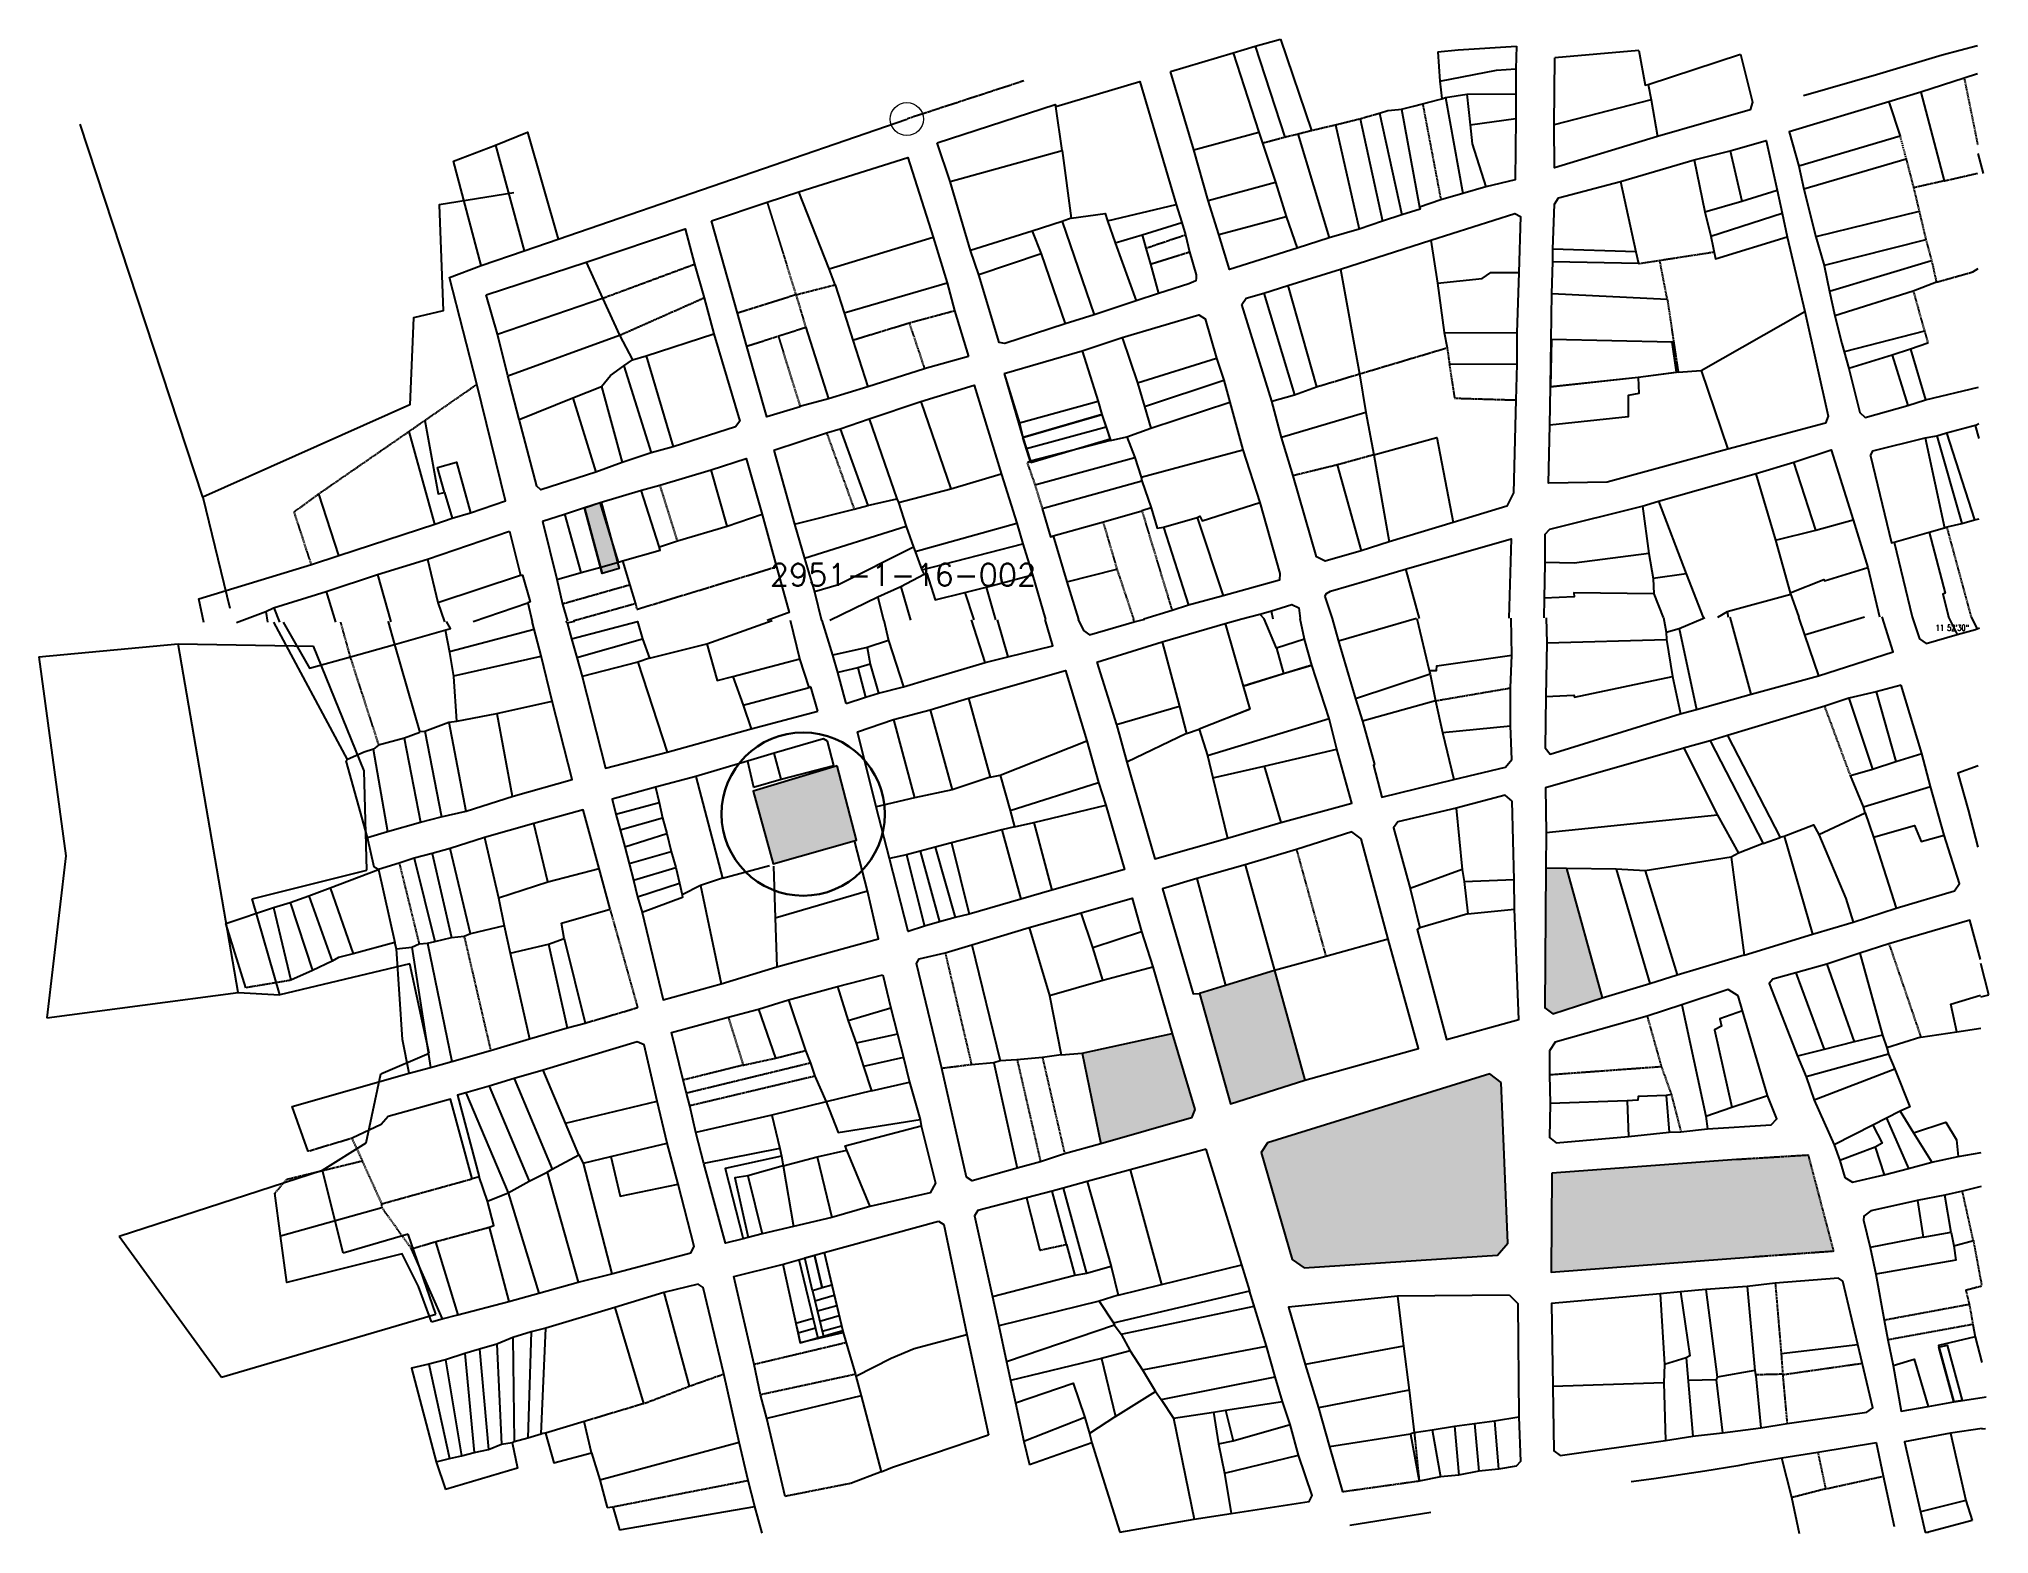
# Model space of a CAD drawing. Header units: millimetres. Extents: x 605783 to 623071, y 1302882 to 1323371.
# Drawn here: x 622417 to 623071, y 1322869 to 1323371 of the extents above; entities outside this region: 1.
import ezdxf
from ezdxf.enums import TextEntityAlignment as Align

# ---------------------------------------------------------------- set-up
doc = ezdxf.new("R2010")
doc.units = ezdxf.units.MM
doc.linetypes.add('DASHED', pattern=[0.75, 0.5, -0.25])
doc.linetypes.add('HIDDEN', pattern=[0.375, 0.25, -0.125])
for name, color, linetype in [('-17', 7, 'Continuous'), ('-2', 1, 'Continuous'), ('1', 7, 'Continuous'), ('2', 7, 'Continuous'), ('CVL_CUADCON_LIN', 8, 'Continuous'), ('CVL_CUADCON_TIT', 1, 'Continuous')]:
    doc.layers.add(name, color=color, linetype=linetype)
doc.styles.add('ROMANS', font='ROMANS', dxfattribs={"height": 0.2})

msp = doc.modelspace()

# ---------------------------------------------------------------- texts
at = {"layer": '-17', "color": 7, "linetype": 'Continuous', "style": 'ROMANS', "width": 0.8004}
msp.add_text('11 52\'30"', height=1.999, dxfattribs=at).set_placement((623059.012, 1323173.422), align=Align.MIDDLE)
at = {"layer": '1', "color": 7, "linetype": 'Continuous', "style": 'ROMANS'}
msp.add_text('2951-1-16-002', height=7.5, dxfattribs=at).set_placement((622706.95, 1323191.197), align=Align.MIDDLE)

# ---------------------------------------------------------------- hatches: boundary and pattern name
msp.add_hatch(color=1).paths.add_polyline_path([(622600.028, 1323213.707), (622605.623, 1323215.547), (622611.665, 1323193.303), (622606.027, 1323191.669)])
at = {"true_color": 0x000000}
h = msp.add_hatch(color=18, dxfattribs=at)
h.dxf.hatch_style = 1
h.paths.add_polyline_path([(622684.827, 1323127.103), (622656.693, 1323118.591), (622663.418, 1323094.243), (622691.363, 1323102.152)])
at = {"true_color": 0xc7c8ca}
h = msp.add_hatch(color=9, dxfattribs=at)
h.dxf.hatch_style = 1
h.paths.add_polyline_path([(622797.246, 1323037.281), (622767.091, 1323030.668), (622773.319, 1323000.325), (622803.74, 1323008.955), (622804.869, 1323011.845)])
h.paths.add_polyline_path([(622929.614, 1323092.7), (622922.649, 1323092.804), (622922.246, 1323045.886), (622925.033, 1323043.911), (622941.585, 1323049.254)])
h = msp.add_hatch(color=9, dxfattribs=at)
h.dxf.hatch_style = 1
h.paths.add_polyline_path([(622831.621, 1323058.384), (622815.162, 1323053.45), (622806.378, 1323050.768), (622816.789, 1323013.648), (622841.821, 1323021.615)])
h = msp.add_hatch(color=9, dxfattribs=at)
h.dxf.hatch_style = 1
h.paths.add_polyline_path([(622907.697, 1323020.846), (622903.823, 1323023.714), (622829.218, 1323000.586), (622827.154, 1322997.336), (622837.538, 1322961.437), (622841.561, 1322958.725), (622906.413, 1322962.971), (622909.935, 1322966.964)])
h = msp.add_hatch(color=9, dxfattribs=at)
h.dxf.hatch_style = 1
h.paths.add_polyline_path([(623010.776, 1322996.458), (622986.569, 1322994.97), (622924.67, 1322990.431), (622924.375, 1322957.253), (622992.054, 1322962.373), (623019.249, 1322964.333)])
at = {"true_color": 0x000000}
h = msp.add_hatch(dxfattribs=at)
h.set_pattern_fill('ANGLE', color=18)
h.set_pattern_definition([(0, (0, 0), (0, 6.985), [5.08, -1.905]), (90, (0, 0), (-6.985, 4e-16), [5.08, -1.905])])
h.paths.add_polyline_path([(618035.279, 1320171.88), (618034.992, 1320171.881), (618034.991, 1320171.836), (618034.99, 1320171.764), (618035.28, 1320171.762)])

# ---------------------------------------------------------------- linework, layer by layer
at = {"layer": '-2', "color": 1, "linetype": 'Continuous'}
for p, q in [((622472.041, 1323217.227), (622430.798, 1323342.392)), ((622472.041, 1323217.227), (622481.032, 1323180.02)), ((623060.645, 1323171.119), (623066.807, 1323172.829)), ((623067.426, 1323173.068), (623065.297, 1323177.205)), ((623066.807, 1323172.829), (623068.113, 1323173.418)), ((623060.523, 1323037.899), (623068.571, 1323039.092)), ((623061.037, 1322996.014), (623068.714, 1322997.406)), ((623068.753, 1322985.967), (623062.411, 1322984.4)), ((623065.937, 1322939.682), (623066.742, 1322935.48)), ((623063.523, 1322880.649), (623065.706, 1322873.883))]:
    msp.add_line(p, q, dxfattribs=at)
at = {"layer": '-2', "color": 1, "linetype": 'HIDDEN'}
for p, q in [((623066.081, 1322967.802), (623062.411, 1322984.4)), ((623066.081, 1322967.803), (623068.866, 1322952.762)), ((623064.722, 1322946.367), (623065.939, 1322939.581))]:
    msp.add_line(p, q, dxfattribs=at)
at = {"layer": '-2', "color": 1, "linetype": 'Continuous'}
msp.add_lwpolyline([(622576.341, 1323319.305), (622551.332, 1323315.374), (622552.698, 1323279.736), (622542.727, 1323277.451), (622541.464, 1323248.239), (622472.041, 1323217.227)], dxfattribs=at)
at = {"layer": '-2', "color": 1, "linetype": 'HIDDEN'}
msp.add_lwpolyline([(623068.867, 1322952.507), (623063.55, 1322951.121), (623064.722, 1322946.367)], dxfattribs=at)
at = {"color": 1, "linetype": 'Continuous'}
for p, q in [((622676.758, 1322941.706), (622671.003, 1322940.048)), ((622671.003, 1322940.048), (622671.731, 1322936.724)), ((622677.549, 1322938.4), (622671.731, 1322936.724)), ((622679.845, 1322937.398), (622686.322, 1322939.263)), ((622671.731, 1322936.724), (622672.459, 1322933.399))]:
    msp.add_line(p, q, dxfattribs=at)
at = {"color": 1, "flags": 128}
for points in [[(622600.028, 1323213.707), (622605.623, 1323215.547)], [(622600.028, 1323213.707), (622606.027, 1323191.669)], [(622605.623, 1323215.547), (622611.665, 1323193.303)]]:
    msp.add_lwpolyline(points, dxfattribs=at)
msp.add_lwpolyline([(622600.028, 1323213.707), (622605.623, 1323215.547), (622611.665, 1323193.303), (622606.027, 1323191.669)], close=True, dxfattribs=at)
at = {"color": 1}
for points in [[(622677.198, 1322962.936), (622680.436, 1322963.869), (622683.065, 1322952.879), (622679.827, 1322951.946)], [(622673.96, 1322962.003), (622677.198, 1322962.936), (622679.827, 1322951.946), (622676.588, 1322951.013)]]:
    msp.add_lwpolyline(points, close=True, dxfattribs=at)
at = {"color": 1, "linetype": 'Continuous', "flags": 128}
for points in [[(622672.036, 1322961.449), (622678.34, 1322935.093)], [(622676.588, 1322951.013), (622680.264, 1322935.647)], [(622683.065, 1322952.879), (622686.881, 1322936.926)], [(622677.403, 1322947.61), (622683.879, 1322949.475)], [(622678.217, 1322944.206), (622684.694, 1322946.071)], [(622686.741, 1322937.513), (622672.459, 1322933.399)], [(622679.031, 1322940.802), (622685.508, 1322942.667)]]:
    msp.add_lwpolyline(points, dxfattribs=at)
at = {"layer": '2', "color": 1, "linetype": 'Continuous'}
for p, q in [((622825.139, 1323368.527), (622833.568, 1323370.963)), ((622833.568, 1323370.963), (622844.04, 1323340.306)), ((622796.73, 1323360.056), (622817.679, 1323366.327)), ((622817.679, 1323366.327), (622825.139, 1323368.527)), ((622817.679, 1323366.327), (622826.293, 1323339.664)), ((622825.139, 1323368.527), (622835.055, 1323338.083)), ((622886.392, 1323366.703), (622893.213, 1323367.29)), ((622886.392, 1323366.703), (622887.077, 1323356.788)), ((622893.213, 1323367.29), (622912.802, 1323368.609)), ((622912.802, 1323368.609), (622912.612, 1323360.945)), ((622925.483, 1323342.126), (622925.637, 1323364.618)), ((622953.785, 1323367.153), (622925.637, 1323364.618)), ((622956.982, 1323355.67), (622987.913, 1323365.923)), ((623033.576, 1323359.101), (623055.598, 1323365.658)), ((623055.598, 1323365.658), (623067.446, 1323368.796)), ((622804.538, 1323333.814), (622796.73, 1323360.056)), ((622912.612, 1323360.945), (622912.512, 1323344.241)), ((623009.106, 1323351.98), (623033.576, 1323359.101)), ((623063.007, 1323357.809), (623048.5, 1323353.096)), ((623067.479, 1323359.263), (623063.007, 1323357.809)), ((622881.299, 1323349.226), (622882.882, 1323349.654)), ((622882.882, 1323349.654), (622887.733, 1323350.937)), ((622887.733, 1323350.937), (622889.01, 1323351.32)), ((622888.959, 1323351.321), (622896.094, 1323352.41)), ((622888.959, 1323351.321), (622894.778, 1323319.072)), ((622896.094, 1323352.41), (622912.562, 1323352.593)), ((622896.094, 1323352.41), (622897.23, 1323342.183)), ((622958.007, 1323350.523), (622925.483, 1323342.126)), ((622956.931, 1323355.671), (622958.007, 1323350.523)), ((622958.007, 1323350.523), (622960.122, 1323338.247)), ((623048.5, 1323353.096), (623037.761, 1323349.84)), ((623037.761, 1323349.84), (623041.476, 1323338.405)), ((623048.5, 1323353.096), (623056.309, 1323323.372)), ((622591.218, 1323303.771), (622708.221, 1323344.095)), ((622760.321, 1323333.551), (622758.201, 1323348.315)), ((622860.322, 1323344.225), (622867.779, 1323309.864)), ((622866.809, 1323346.087), (622874.372, 1323311.928)), ((622874.152, 1323347.426), (622878.184, 1323348.419)), ((622874.152, 1323347.426), (622880.263, 1323314.512)), ((622878.184, 1323348.419), (622878.287, 1323348.468)), ((622878.287, 1323348.468), (622881.299, 1323349.226)), ((622897.23, 1323342.183), (622912.512, 1323344.241)), ((622804.538, 1323333.814), (622826.293, 1323339.664)), ((622826.293, 1323339.664), (622831.935, 1323322.906)), ((622839.445, 1323339.12), (622849.943, 1323304.298)), ((622852.103, 1323342.191), (622859.955, 1323307.163)), ((623041.476, 1323338.405), (623007.529, 1323328.339)), ((622570.192, 1323335.332), (622579.798, 1323299.86)), ((622722.781, 1323323.113), (622718.443, 1323336.14)), ((622722.781, 1323323.113), (622760.321, 1323333.551)), ((622760.321, 1323333.551), (622763.415, 1323310.797)), ((622809.312, 1323316.817), (622804.538, 1323333.814)), ((622947.727, 1323323.147), (622972.411, 1323330.408)), ((622972.411, 1323330.408), (622984.471, 1323333.405)), ((622972.411, 1323330.408), (622976, 1323312.933)), ((622984.471, 1323333.405), (622988.368, 1323316.538)), ((623043.529, 1323330.681), (623009.175, 1323320.566)), ((623067.575, 1323332.556), (623069.424, 1323325.814)), ((623007.529, 1323328.339), (623009.175, 1323320.566)), ((622661.319, 1323316.258), (622671.952, 1323319.721)), ((622682.206, 1323293.84), (622671.952, 1323319.721)), ((622729.63, 1323300.036), (622722.781, 1323323.113)), ((622809.312, 1323316.817), (622831.935, 1323322.906)), ((622812.915, 1323305.327), (622809.312, 1323316.817)), ((622831.935, 1323322.906), (622835.537, 1323311.364)), ((622887.422, 1323316.972), (622880.263, 1323314.512)), ((622894.778, 1323319.072), (622887.371, 1323316.973)), ((622902.545, 1323321.419), (622894.778, 1323319.072)), ((622947.727, 1323323.147), (622952.867, 1323299.575)), ((622988.368, 1323316.538), (623000.278, 1323320.297)), ((623000.278, 1323320.297), (623001.924, 1323312.525)), ((623009.175, 1323320.566), (623013.278, 1323304.561)), ((622642.656, 1323309.945), (622661.319, 1323316.258)), ((622763.415, 1323310.797), (622760.398, 1323309.734)), ((622775.597, 1323309.966), (622798.565, 1323315.489)), ((622798.565, 1323315.489), (622800.488, 1323309.412)), ((622812.915, 1323305.327), (622835.537, 1323311.364)), ((622835.537, 1323311.364), (622839.157, 1323300.838)), ((622874.372, 1323311.928), (622867.779, 1323309.864)), ((622925.014, 1323300.499), (622925.584, 1323315.572)), ((622976, 1323312.933), (622988.368, 1323316.538)), ((622976, 1323312.933), (622978.001, 1323304.855)), ((622978.001, 1323304.855), (623001.924, 1323312.525)), ((623001.924, 1323312.525), (623003.62, 1323304.6)), ((623047.93, 1323313.051), (623013.278, 1323304.561)), ((622579.815, 1323299.866), (622591.218, 1323303.771)), ((622651.445, 1323278.963), (622642.656, 1323309.945)), ((622682.206, 1323293.84), (622717.057, 1323304.53)), ((622717.057, 1323304.53), (622721.758, 1323289.11)), ((622750.278, 1323306.516), (622729.63, 1323300.036)), ((622760.398, 1323309.734), (622750.278, 1323306.516)), ((622750.278, 1323306.516), (622753.341, 1323298.895)), ((622760.398, 1323309.734), (622771.112, 1323278.412)), ((622775.597, 1323309.966), (622778.105, 1323302.557)), ((622778.105, 1323302.557), (622787.149, 1323305.287)), ((622787.149, 1323305.287), (622800.488, 1323309.412)), ((622787.149, 1323305.287), (622788.44, 1323300.795)), ((622800.488, 1323309.412), (622801.683, 1323305.277)), ((622801.683, 1323305.277), (622803.103, 1323299.513)), ((622849.943, 1323304.298), (622839.157, 1323300.838)), ((622859.955, 1323307.163), (622849.943, 1323304.298)), ((622867.779, 1323309.864), (622859.955, 1323307.163)), ((623003.62, 1323304.6), (623009.516, 1323279.502)), ((623013.278, 1323304.561), (623016.035, 1323295.008)), ((622565.395, 1323294.948), (622579.815, 1323299.866)), ((622732.429, 1323291.861), (622729.63, 1323300.036)), ((622753.341, 1323298.895), (622732.429, 1323291.861)), ((622753.341, 1323298.895), (622761.3, 1323275.392)), ((622778.105, 1323302.557), (622785.223, 1323283.132)), ((622788.44, 1323300.795), (622789.969, 1323295.436)), ((622853.716, 1323293.769), (622884.078, 1323303.525)), ((622884.078, 1323303.525), (622886.255, 1323289.014)), ((622924.997, 1323296.236), (622925.014, 1323300.499)), ((622952.867, 1323299.575), (622925.014, 1323300.499)), ((622952.867, 1323299.575), (622953.716, 1323295.613)), ((623050.179, 1323303.55), (623016.035, 1323295.008)), ((622567.097, 1323285.117), (622600.633, 1323296.136)), ((622600.633, 1323296.136), (622606.156, 1323284.001)), ((622637.006, 1323295.424), (622640.206, 1323284.143)), ((622684.193, 1323288.523), (622682.206, 1323293.84)), ((622789.969, 1323295.436), (622792.636, 1323285.587)), ((622836.033, 1323288.302), (622853.716, 1323293.769)), ((622853.716, 1323293.769), (622860.142, 1323258.615)), ((622913.559, 1323292.631), (622912.886, 1323272.331)), ((622924.7, 1323285.629), (622924.997, 1323296.236)), ((622953.716, 1323295.613), (622924.997, 1323296.236)), ((623016.035, 1323295.008), (623017.829, 1323286.22)), ((623052.082, 1323296.538), (623017.829, 1323286.22)), ((623065.945, 1323292.828), (623067.702, 1323293.935)), ((622570.873, 1323271.948), (622567.097, 1323285.117)), ((622570.873, 1323271.948), (622606.156, 1323284.001)), ((622606.156, 1323284.001), (622611.825, 1323271.559)), ((622640.206, 1323284.143), (622643.494, 1323272.049)), ((622684.193, 1323288.523), (622687.172, 1323279.075)), ((622687.172, 1323279.075), (622721.758, 1323289.11)), ((622721.758, 1323289.11), (622724.232, 1323279.823)), ((622792.636, 1323285.587), (622785.223, 1323283.132)), ((622828.007, 1323285.655), (622836.033, 1323288.302)), ((622828.007, 1323285.655), (622838.265, 1323251.599)), ((622836.033, 1323288.302), (622845.682, 1323254.257)), ((622886.255, 1323289.014), (622888.497, 1323272.521)), ((622924.216, 1323254.263), (622924.7, 1323285.629)), ((622924.7, 1323285.629), (622963.376, 1323283.697)), ((623017.829, 1323286.22), (623019.575, 1323278.041)), ((623045.941, 1323286.361), (623019.575, 1323278.041)), ((623053.68, 1323289.375), (623045.941, 1323286.361)), ((622654.597, 1323267.836), (622651.445, 1323278.963)), ((622687.172, 1323279.075), (622690.106, 1323269.932)), ((622724.232, 1323279.823), (622728.934, 1323264.453)), ((622771.112, 1323278.412), (622761.3, 1323275.392)), ((622785.223, 1323283.132), (622771.112, 1323278.412)), ((622830.705, 1323249.452), (622820.622, 1323281.93)), ((622974.717, 1323259.796), (623009.516, 1323279.502)), ((623019.575, 1323278.041), (623021.978, 1323268.793)), ((622574.38, 1323257.97), (622570.873, 1323271.948)), ((622574.38, 1323257.97), (622611.825, 1323271.559)), ((622611.825, 1323271.559), (622616.148, 1323263.305)), ((622620.746, 1323264.694), (622643.494, 1323272.049)), ((622674.327, 1323274.129), (622681.924, 1323250.277)), ((622888.497, 1323272.521), (622912.886, 1323272.331)), ((622888.497, 1323272.521), (622889.521, 1323267.374)), ((622912.886, 1323272.331), (622912.901, 1323261.922)), ((623049.699, 1323272.946), (623022.739, 1323266.007)), ((622616.148, 1323263.305), (622620.746, 1323264.694)), ((622620.746, 1323264.694), (622629.797, 1323234.113)), ((622690.106, 1323269.932), (622695.158, 1323254.252)), ((622728.934, 1323264.453), (622714.019, 1323260.256)), ((622740.925, 1323258.751), (622767.081, 1323266.299)), ((622767.081, 1323266.299), (622780.477, 1323270.828)), ((622767.081, 1323266.299), (622772.465, 1323249.342)), ((622780.477, 1323270.828), (622785.589, 1323255.654)), ((623021.978, 1323268.793), (623024.282, 1323260.358)), ((623038.839, 1323264.868), (623024.282, 1323260.358)), ((623044.998, 1323266.874), (623038.839, 1323264.868)), ((623038.839, 1323264.868), (623044.108, 1323247.996)), ((623050.852, 1323268.931), (623044.998, 1323266.874)), ((623044.998, 1323266.874), (623050.012, 1323249.901)), ((622578.18, 1323243.328), (622574.38, 1323257.97)), ((622613.317, 1323261.325), (622616.148, 1323263.305)), ((622613.317, 1323261.325), (622622.442, 1323232.063)), ((622714.172, 1323260.304), (622695.158, 1323254.252)), ((622740.925, 1323258.751), (622746.01, 1323242.105)), ((622785.589, 1323255.654), (622812.163, 1323263.854)), ((622812.163, 1323263.854), (622814.572, 1323256.549)), ((622860.142, 1323258.615), (622862.266, 1323245.629)), ((622890.237, 1323261.978), (622912.901, 1323261.922)), ((622912.901, 1323261.922), (622912.58, 1323249.842)), ((622967.038, 1323259.218), (622953.56, 1323257.394)), ((622967.038, 1323259.218), (622974.717, 1323259.796)), ((622974.717, 1323259.796), (622983.708, 1323233.315)), ((622596.148, 1323250.567), (622605.823, 1323254.403)), ((622605.823, 1323254.403), (622612.728, 1323228.837)), ((622695.158, 1323254.252), (622681.924, 1323250.277)), ((622785.589, 1323255.654), (622787.934, 1323247.639)), ((622787.934, 1323247.639), (622814.572, 1323256.549)), ((622814.572, 1323256.549), (622816.623, 1323249.149)), ((622830.705, 1323249.452), (622838.265, 1323251.599)), ((622838.265, 1323251.599), (622845.682, 1323254.257)), ((622924.012, 1323241.422), (622924.217, 1323254.314)), ((622953.56, 1323257.394), (622924.216, 1323254.263)), ((623050.012, 1323249.901), (623067.837, 1323254.193)), ((622578.18, 1323243.328), (622596.148, 1323250.567)), ((622596.148, 1323250.567), (622603.828, 1323225.648)), ((622681.924, 1323250.277), (622672.373, 1323247.608)), ((622695.575, 1323243.58), (622712.956, 1323249.307)), ((622712.956, 1323249.307), (622722.945, 1323220.029)), ((622772.465, 1323249.342), (622746.01, 1323242.105)), ((622773.708, 1323245.004), (622747.143, 1323237.311)), ((622772.465, 1323249.342), (622773.708, 1323245.004)), ((622773.708, 1323245.004), (622775.104, 1323240.713)), ((622787.934, 1323247.639), (622790.09, 1323240.44)), ((622790.09, 1323240.44), (622816.623, 1323249.149)), ((622816.623, 1323249.149), (622821.008, 1323233.176)), ((622833.94, 1323237.308), (622830.706, 1323249.502)), ((622862.266, 1323245.629), (622833.94, 1323237.308)), ((622862.266, 1323245.629), (622864.953, 1323231.457)), ((623044.108, 1323247.996), (623050.012, 1323249.901)), ((622549.846, 1323208.146), (622541.213, 1323239.328)), ((622663.622, 1323233.041), (622681.31, 1323238.813)), ((622681.31, 1323238.813), (622685.857, 1323240.152)), ((622685.857, 1323240.152), (622695.575, 1323243.58)), ((622685.857, 1323240.152), (622695.098, 1323214.493)), ((622695.575, 1323243.58), (622704.843, 1323216.652)), ((622746.01, 1323242.105), (622747.143, 1323237.311)), ((622775.104, 1323240.713), (622748.394, 1323233.429)), ((622775.104, 1323240.713), (622776.599, 1323236.268)), ((622782.059, 1323237.54), (622790.09, 1323240.44)), ((623053.826, 1323237.856), (623057.033, 1323238.808)), ((623057.033, 1323238.808), (623067.159, 1323241.457)), ((623057.033, 1323238.808), (623066.42, 1323209.585)), ((623066.646, 1323241.323), (623067.896, 1323236.937)), ((623067.159, 1323241.457), (623067.879, 1323241.956)), ((622622.442, 1323232.063), (622612.728, 1323228.837)), ((622629.797, 1323234.113), (622622.442, 1323232.063)), ((622663.622, 1323233.041), (622670.539, 1323208.135)), ((622747.143, 1323237.311), (622748.394, 1323233.429)), ((622748.394, 1323233.429), (622749.691, 1323229.293)), ((622776.599, 1323236.268), (622749.691, 1323229.293)), ((622776.599, 1323236.268), (622782.059, 1323237.54)), ((622782.059, 1323237.54), (622784.676, 1323230.536)), ((622786.844, 1323223.946), (622821.008, 1323233.176)), ((622821.008, 1323233.176), (622826.684, 1323215.452)), ((622837.823, 1323224.441), (622833.94, 1323237.308)), ((623049.858, 1323237.161), (623053.826, 1323237.856)), ((623049.858, 1323237.161), (623056.395, 1323206.985)), ((623053.826, 1323237.856), (623062.196, 1323208.383)), ((622612.728, 1323228.837), (622603.828, 1323225.648)), ((622625.396, 1323221.244), (622642.616, 1323226.415)), ((622647.987, 1323207.506), (622642.616, 1323226.415)), ((622751.224, 1323221.343), (622784.676, 1323230.536)), ((622784.676, 1323230.536), (622786.844, 1323223.946)), ((622852.638, 1323228.055), (622860.692, 1323199.245)), ((622864.953, 1323231.457), (622870.046, 1323202.223)), ((622960.457, 1323215.897), (622993.232, 1323225.156)), ((622993.097, 1323225.118), (622999.749, 1323202.797)), ((622993.232, 1323225.156), (623005.854, 1323228.963)), ((623013.234, 1323206.143), (623005.854, 1323228.963)), ((622553.139, 1323218.8), (622555.677, 1323210.223)), ((622605.371, 1323215.464), (622619.218, 1323219.63)), ((622625.176, 1323200.683), (622619.142, 1323219.607)), ((622619.218, 1323219.63), (622625.396, 1323221.244)), ((622705.483, 1323215.472), (622722.945, 1323220.029)), ((622722.945, 1323220.029), (622739.894, 1323225.049)), ((622739.955, 1323224.849), (622745.096, 1323208.506)), ((622753.672, 1323213.428), (622787.075, 1323222.672)), ((622786.844, 1323223.946), (622787.075, 1323222.672)), ((622787.075, 1323222.672), (622790.164, 1323213.679)), ((622517.59, 1323197.662), (622510.924, 1323218.39)), ((622593.409, 1323211.568), (622600.105, 1323213.732)), ((622605.553, 1323193.718), (622600.028, 1323213.707)), ((622600.105, 1323213.732), (622605.371, 1323215.464)), ((622611.461, 1323195.397), (622605.282, 1323215.435)), ((622670.539, 1323208.135), (622690.552, 1323213.205)), ((622690.552, 1323213.205), (622695.098, 1323214.493)), ((622705.483, 1323215.472), (622708.031, 1323207.454)), ((622774.173, 1323208.993), (622787.097, 1323212.668)), ((622790.164, 1323213.679), (622787.097, 1323212.668)), ((622954.909, 1323214.194), (622960.457, 1323215.897)), ((622955.034, 1323214.232), (622957.183, 1323198.348)), ((622960.457, 1323215.897), (622969.712, 1323191.548)), ((622517.59, 1323197.662), (622549.846, 1323208.146)), ((622547.448, 1323196.409), (622574.857, 1323205.812)), ((622549.846, 1323208.146), (622555.677, 1323210.223)), ((622555.677, 1323210.223), (622561.808, 1323211.991)), ((622574.857, 1323205.812), (622578.605, 1323191.069)), ((622585.997, 1323209.215), (622593.409, 1323211.568)), ((622585.997, 1323209.215), (622590.776, 1323189.68)), ((622598.998, 1323191.917), (622593.502, 1323211.598)), ((622631.258, 1323202.603), (622647.913, 1323207.48)), ((622647.913, 1323207.48), (622659.661, 1323211.528)), ((622659.674, 1323211.481), (622664.539, 1323193.925)), ((622670.539, 1323208.135), (622673.939, 1323196.648)), ((622708.031, 1323207.454), (622673.939, 1323196.648)), ((622708.031, 1323207.454), (622710.496, 1323200.452)), ((622711.028, 1323198.97), (622745.096, 1323208.506)), ((622745.096, 1323208.506), (622747.156, 1323201.563)), ((622757.367, 1323204.221), (622774.173, 1323208.993)), ((622794.316, 1323207.205), (622805.655, 1323210.401)), ((622794.316, 1323207.205), (622802.785, 1323181.053)), ((622805.655, 1323210.401), (622814.327, 1323184.194)), ((622891.508, 1323208.739), (622870.046, 1323202.223)), ((622999.749, 1323202.797), (623013.234, 1323206.194)), ((623013.234, 1323206.194), (623025.702, 1323209.596)), ((623025.702, 1323209.596), (623030.67, 1323193.689)), ((623039.456, 1323202.095), (623051.306, 1323205.483)), ((623051.306, 1323205.483), (623056.395, 1323206.985)), ((623056.395, 1323206.985), (623057.26, 1323207.287)), ((623057.26, 1323207.287), (623062.196, 1323208.383)), ((623062.196, 1323208.383), (623066.42, 1323209.585)), ((623066.42, 1323209.585), (623067.988, 1323209.98)), ((622625.211, 1323200.556), (622631.258, 1323202.603)), ((622710.496, 1323200.452), (622711.028, 1323198.97)), ((622711.028, 1323198.97), (622713.305, 1323192.835)), ((622713.305, 1323192.835), (622747.156, 1323201.563)), ((622747.156, 1323201.563), (622750.423, 1323191.195)), ((622757.367, 1323204.221), (622761.866, 1323188.855)), ((622870.046, 1323202.223), (622860.692, 1323199.245)), ((622999.749, 1323202.797), (623004.659, 1323185.164)), ((623039.456, 1323202.095), (623045.548, 1323177.145)), ((622508.439, 1323194.63), (622517.59, 1323197.662)), ((622530.586, 1323191.282), (622547.448, 1323196.409)), ((622547.448, 1323196.409), (622550.895, 1323181.874)), ((622598.998, 1323191.917), (622605.553, 1323193.718)), ((622605.553, 1323193.718), (622611.461, 1323195.397)), ((622611.461, 1323195.397), (622612.841, 1323195.829)), ((622612.841, 1323195.829), (622615.286, 1323187.762)), ((622673.939, 1323196.648), (622677.192, 1323185.469)), ((622713.305, 1323192.835), (622714.039, 1323191.298)), ((622761.866, 1323188.855), (622778.713, 1323193.119)), ((622875.511, 1323193.148), (622880.126, 1323176.583)), ((622957.183, 1323198.348), (622958.674, 1323189.917)), ((623030.67, 1323193.689), (623034.576, 1323177.108)), ((622513.357, 1323185.603), (622530.586, 1323191.282)), ((622530.663, 1323191.305), (622535.076, 1323175.409)), ((622550.895, 1323181.874), (622578.605, 1323191.069)), ((622590.776, 1323189.68), (622592.709, 1323181.368)), ((622590.782, 1323189.656), (622598.998, 1323191.917)), ((622615.286, 1323187.762), (622617.155, 1323181.482)), ((622706.189, 1323187.176), (622698.503, 1323183.659)), ((622714.039, 1323191.298), (622706.189, 1323187.176)), ((622706.189, 1323187.176), (622709.5, 1323176.003)), ((622727.652, 1323185.313), (622734.798, 1323187.062)), ((622734.798, 1323187.062), (622750.423, 1323191.195)), ((622734.798, 1323187.062), (622738.008, 1323176.099)), ((622750.423, 1323191.195), (622754.781, 1323176.157)), ((622761.866, 1323188.855), (622765.857, 1323176.194)), ((622969.712, 1323191.548), (622958.667, 1323189.957)), ((622958.674, 1323189.917), (622958.908, 1323184.84)), ((622969.712, 1323191.548), (622975.4, 1323176.907)), ((622493.111, 1323178.862), (622495.775, 1323180.083)), ((622495.775, 1323180.083), (622513.357, 1323185.603)), ((622495.821, 1323180.098), (622497.772, 1323175.283)), ((622513.357, 1323185.603), (622516.524, 1323175.346)), ((622550.895, 1323181.874), (622553.075, 1323175.471)), ((622562.727, 1323175.503), (622581.079, 1323181.782)), ((622581.079, 1323181.782), (622582.5, 1323175.571)), ((622592.709, 1323181.368), (622594.388, 1323175.611)), ((622677.192, 1323185.469), (622679.566, 1323175.901)), ((622698.503, 1323183.659), (622682.359, 1323175.91)), ((622698.503, 1323183.659), (622700.353, 1323175.971)), ((622727.652, 1323185.313), (622730.688, 1323176.075)), ((622802.785, 1323181.053), (622797.213, 1323179.224)), ((622814.327, 1323184.194), (622802.785, 1323181.053)), ((622848.493, 1323183.912), (622850.955, 1323176.484)), ((622958.908, 1323184.84), (622961.979, 1323176.861)), ((623004.842, 1323184.634), (622983.436, 1323178.752)), ((623004.659, 1323185.164), (623007.474, 1323177.016)), ((622483.353, 1323175.233), (622493.111, 1323178.862)), ((622493.101, 1323178.858), (622493.759, 1323175.269)), ((622520.548, 1323129.275), (622495.878, 1323175.276)), ((622554.831, 1323165.415), (622583.204, 1323173)), ((622583.21, 1323172.979), (622582.515, 1323175.571)), ((622585.495, 1323163.974), (622583.21, 1323172.979)), ((622593.7, 1323175.609), (622594.253, 1323175.061)), ((622594.253, 1323175.061), (622596.849, 1323175.619)), ((622594.253, 1323175.061), (622595.705, 1323169.717)), ((622641.103, 1323168.012), (622663.075, 1323175.845)), ((622668.118, 1323178.271), (622661.409, 1323175.839)), ((622672.368, 1323162.974), (622669.22, 1323175.866)), ((622683.376, 1323164.212), (622679.867, 1323175.902)), ((622700.499, 1323175.972), (622702.093, 1323169.152)), ((622734.53, 1323161.734), (622729.915, 1323176.072)), ((622738.552, 1323176.101), (622742.108, 1323163.629)), ((622784.561, 1323175.452), (622784.283, 1323176.257)), ((622784.561, 1323175.452), (622788.038, 1323176.27)), ((622797.213, 1323179.224), (622787.712, 1323176.269)), ((622793.906, 1323168.699), (622815.063, 1323174.841)), ((622815.063, 1323174.841), (622820.619, 1323176.38)), ((622815.063, 1323174.841), (622821.062, 1323153.806)), ((622820.619, 1323176.38), (622826.704, 1323177.971)), ((622826.704, 1323177.971), (622830.267, 1323179.023)), ((622826.704, 1323177.971), (622828.135, 1323176.406)), ((622832.217, 1323166.613), (622828.135, 1323176.406)), ((622830.418, 1323179.07), (622831.07, 1323176.476)), ((622841.656, 1323169.564), (622840.235, 1323176.447)), ((622850.994, 1323176.484), (622852.994, 1323169.299)), ((622879.253, 1323176.58), (622853.094, 1323168.957)), ((622879.297, 1323176.58), (622883.453, 1323159.068)), ((622911.19, 1323164.142), (622911.004, 1323176.688)), ((622922.691, 1323176.728), (622922.938, 1323168.415)), ((622962.069, 1323176.861), (622962.956, 1323171.922)), ((622962.956, 1323171.922), (622967.351, 1323173.136)), ((622967.351, 1323173.136), (622975.357, 1323176.565)), ((622967.351, 1323173.136), (622973.225, 1323146.043)), ((622975.357, 1323176.565), (622976.009, 1323176.909)), ((622983.436, 1323178.752), (622980.279, 1323176.923)), ((622983.477, 1323178.763), (622983.782, 1323176.935)), ((622991.561, 1323151.119), (622984.428, 1323176.937)), ((623007.392, 1323177.016), (623009.423, 1323171.04)), ((623009.423, 1323171.04), (623029.57, 1323177.091)), ((623060.811, 1323171.172), (623057.77, 1323177.187)), ((623060.645, 1323171.126), (623066.807, 1323172.836)), ((623067.426, 1323173.075), (623065.297, 1323177.212)), ((623066.807, 1323172.836), (623068.113, 1323173.425)), ((622417.04, 1323163.706), (622463.723, 1323168.001)), ((622483.901, 1323051.005), (622463.723, 1323168.001)), ((622463.723, 1323168.001), (622509.166, 1323167.211)), ((622526.146, 1323125.383), (622509.166, 1323167.211)), ((622521.544, 1323163.661), (622536.359, 1323167.801)), ((622536.359, 1323167.801), (622544.823, 1323138.286)), ((622554.879, 1323165.158), (622553.475, 1323172.664)), ((622595.705, 1323169.717), (622597.459, 1323163.406)), ((622597.459, 1323163.406), (622619.575, 1323169.697)), ((622619.575, 1323169.697), (622621.937, 1323163.179)), ((622621.937, 1323163.179), (622641.103, 1323168.012)), ((622694.97, 1323166.849), (622683.376, 1323164.212)), ((622702.093, 1323169.152), (622694.97, 1323166.849)), ((622694.97, 1323166.849), (622695.965, 1323161.257)), ((622702.093, 1323169.152), (622707.062, 1323153.635)), ((622772.004, 1323161.83), (622793.906, 1323168.699)), ((622844.132, 1323160.866), (622841.656, 1323169.564)), ((622852.994, 1323169.299), (622858.757, 1323149.632)), ((622922.938, 1323168.415), (622922.618, 1323150.397)), ((622922.938, 1323168.415), (622963.111, 1323169.483)), ((622962.956, 1323171.922), (622963.111, 1323169.483)), ((622963.111, 1323169.483), (622965.109, 1323157.061)), ((623009.423, 1323171.04), (623014.09, 1323157.353)), ((622417.04, 1323163.706), (622426.03, 1323096.947)), ((622556.205, 1323157.124), (622554.879, 1323165.158)), ((622556.182, 1323157.263), (622585.521, 1323163.866)), ((622589.217, 1323148.762), (622585.495, 1323163.974)), ((622597.459, 1323163.406), (622599.263, 1323157.043)), ((622617.92, 1323161.878), (622599.263, 1323157.043)), ((622621.937, 1323163.179), (622617.92, 1323161.878)), ((622617.92, 1323161.878), (622627.81, 1323131.638)), ((622649.847, 1323157.04), (622672.368, 1323162.974)), ((622675.48, 1323153.352), (622672.317, 1323162.974)), ((622685.03, 1323158.413), (622683.376, 1323164.212)), ((622691.793, 1323160.006), (622685.03, 1323158.413)), ((622695.965, 1323161.257), (622691.793, 1323160.006)), ((622691.793, 1323160.006), (622694.397, 1323150.139)), ((622695.965, 1323161.257), (622698.67, 1323151.49)), ((622715.302, 1323156.034), (622734.53, 1323161.734)), ((622734.53, 1323161.734), (622742.108, 1323163.629)), ((622772.004, 1323161.83), (622778.554, 1323140.884)), ((622834.587, 1323158.117), (622844.132, 1323160.866)), ((622849.907, 1323142.98), (622844.132, 1323160.866)), ((622910.817, 1323153.246), (622911.189, 1323164.193)), ((622557.287, 1323142.079), (622556.205, 1323157.124)), ((622649.847, 1323157.04), (622653.264, 1323147.468)), ((622653.264, 1323147.468), (622675.48, 1323153.352)), ((622675.989, 1323153.553), (622675.48, 1323153.352)), ((622678.345, 1323145.409), (622675.989, 1323153.553)), ((622687.834, 1323147.985), (622685.03, 1323158.413)), ((622698.67, 1323151.49), (622707.062, 1323153.635)), ((622707.062, 1323153.635), (622715.302, 1323156.034)), ((622821.062, 1323153.806), (622834.587, 1323158.117)), ((622883.835, 1323157.855), (622858.757, 1323149.632)), ((622883.453, 1323159.068), (622883.835, 1323157.855)), ((622883.835, 1323157.855), (622885.654, 1323148.939)), ((622910.789, 1323140.526), (622910.817, 1323153.246)), ((622965.109, 1323157.061), (622967.787, 1323144.532)), ((622991.561, 1323151.119), (623014.09, 1323157.353)), ((623041.906, 1323154.136), (623033.468, 1323151.92)), ((623048.757, 1323131.186), (623041.906, 1323154.136)), ((622570.607, 1323144.698), (622589.199, 1323148.834)), ((622653.264, 1323147.468), (622656.027, 1323139.474)), ((622687.834, 1323147.985), (622694.397, 1323150.139)), ((622694.397, 1323150.139), (622698.67, 1323151.49)), ((622716.024, 1323145.871), (622728.945, 1323149.772)), ((622799.764, 1323147.039), (622802.045, 1323137.93)), ((622858.757, 1323149.632), (622861.107, 1323142.051)), ((622885.654, 1323148.939), (622861.107, 1323142.051)), ((622885.654, 1323148.939), (622887.97, 1323138.254)), ((622973.174, 1323146.042), (622991.561, 1323151.119)), ((623016.192, 1323147.172), (622983.579, 1323137.261)), ((623024.266, 1323149.788), (623016.192, 1323147.172)), ((623033.468, 1323151.92), (623024.266, 1323149.788)), ((623024.266, 1323149.788), (623032.253, 1323125.997)), ((623033.468, 1323151.92), (623040.123, 1323128.608)), ((622546.451, 1323138.734), (622554.593, 1323141.738)), ((622554.593, 1323141.738), (622557.287, 1323142.079)), ((622554.593, 1323141.738), (622560.225, 1323111.863)), ((622557.287, 1323142.079), (622570.607, 1323144.698)), ((622570.607, 1323144.698), (622575.845, 1323116.884)), ((622656.027, 1323139.474), (622678.345, 1323145.409)), ((622691.658, 1323138.468), (622703.767, 1323142.627)), ((622703.767, 1323142.627), (622716.024, 1323145.871)), ((622778.553, 1323140.934), (622782.029, 1323128.29)), ((622809.066, 1323130.551), (622849.907, 1323142.98)), ((622852.518, 1323132.708), (622849.907, 1323142.98)), ((622887.97, 1323138.254), (622910.789, 1323140.526)), ((622967.668, 1323144.499), (622973.225, 1323146.043)), ((622530.986, 1323134.044), (622529.303, 1323132.732)), ((622539.633, 1323136.435), (622530.986, 1323134.044)), ((622539.532, 1323136.407), (622545.007, 1323108.157)), ((622544.823, 1323138.286), (622539.633, 1323136.435)), ((622544.736, 1323138.589), (622546.451, 1323138.734)), ((622546.451, 1323138.734), (622552.048, 1323110.003)), ((622627.81, 1323131.638), (622656.027, 1323139.474)), ((622683.761, 1323127.236), (622681.659, 1323135.43)), ((622697.91, 1323113.343), (622691.658, 1323138.468)), ((622739.513, 1323124.017), (622768.57, 1323135.461)), ((622768.57, 1323135.461), (622772.529, 1323121.523)), ((622802.045, 1323137.93), (622782.029, 1323128.29)), ((622802.045, 1323137.93), (622806.332, 1323139.447)), ((622806.332, 1323139.447), (622809.066, 1323130.551)), ((622887.97, 1323138.254), (622891.767, 1323122.564)), ((622977.723, 1323135.456), (622968.834, 1323132.975)), ((622983.579, 1323137.261), (622977.723, 1323135.456)), ((622983.579, 1323137.261), (623001.294, 1323103.096)), ((622520.088, 1323128.769), (622520.548, 1323129.275)), ((622527.305, 1323103.021), (622520.088, 1323128.769)), ((622529.211, 1323132.702), (622533.969, 1323105.118)), ((622654.767, 1323128.705), (622637.48, 1323123.558)), ((622663.766, 1323131.302), (622654.767, 1323128.705)), ((622654.767, 1323128.705), (622656.816, 1323119.902)), ((622666.069, 1323122.65), (622663.766, 1323131.302)), ((622666.069, 1323122.65), (622683.761, 1323127.236)), ((622809.066, 1323130.551), (622810.904, 1323123.112)), ((622810.904, 1323123.112), (622828.098, 1323126.993)), ((622828.098, 1323126.993), (622852.518, 1323132.708)), ((622828.098, 1323126.993), (622833.742, 1323108.137)), ((623032.253, 1323125.997), (623040.123, 1323128.608)), ((623040.123, 1323128.608), (623048.807, 1323131.238)), ((623051.741, 1323120.159), (623048.807, 1323131.238)), ((622527.087, 1323092.113), (622526.146, 1323125.383)), ((622637.48, 1323123.558), (622623.906, 1323119.967)), ((622637.48, 1323123.558), (622646.39, 1323089.408)), ((622656.816, 1323119.902), (622666.069, 1323122.65)), ((622736.208, 1323123.27), (622739.513, 1323124.017)), ((622772.529, 1323121.523), (622775.04, 1323113.942)), ((622810.904, 1323123.112), (622815.867, 1323102.868)), ((623024.828, 1323123.903), (623032.253, 1323125.997)), ((623029.275, 1323113.366), (623024.828, 1323123.903)), ((622560.314, 1323111.883), (622576.136, 1323116.978)), ((622610.616, 1323110.886), (622625.105, 1323114.828)), ((622623.906, 1323119.967), (622625.105, 1323114.828)), ((622625.105, 1323114.828), (622626.254, 1323109.689)), ((622750.832, 1323108.114), (622775.04, 1323113.942)), ((622911.962, 1323088.86), (622911.287, 1323115.251)), ((623029.275, 1323113.366), (623051.741, 1323120.159)), ((623056.314, 1323103.824), (623051.741, 1323120.159)), ((622533.969, 1323105.118), (622545.007, 1323108.157)), ((622545.007, 1323108.157), (622552.025, 1323109.998)), ((622552.025, 1323109.998), (622560.314, 1323111.883)), ((622583.041, 1323107.795), (622566.51, 1323103.11)), ((622587.804, 1323088.208), (622583.041, 1323107.795)), ((622610.616, 1323110.886), (622612.068, 1323105.593)), ((622612.068, 1323105.593), (622626.254, 1323109.689)), ((622626.254, 1323109.689), (622627.706, 1323104.345)), ((622702.415, 1323096.049), (622697.91, 1323113.343)), ((622742.871, 1323112.114), (622744.323, 1323106.671)), ((622744.323, 1323106.671), (622750.832, 1323108.114)), ((622750.832, 1323108.114), (622756.89, 1323085.377)), ((622815.867, 1323102.868), (622833.742, 1323108.137)), ((622980.246, 1323110.58), (622987.333, 1323097.81)), ((623029.827, 1323111.343), (623029.275, 1323113.366)), ((623064.376, 1323112.331), (623067.586, 1323099.868)), ((622527.305, 1323103.021), (622533.969, 1323105.118)), ((622566.51, 1323103.11), (622554.961, 1323099.363)), ((622566.51, 1323103.11), (622571.218, 1323082.863)), ((622612.068, 1323105.593), (622613.57, 1323099.893)), ((622613.57, 1323099.893), (622627.706, 1323104.345)), ((622627.706, 1323104.345), (622629.105, 1323098.391)), ((622694.977, 1323085.146), (622690.823, 1323101.555)), ((622723.216, 1323101.234), (622717.774, 1323099.837)), ((622740.102, 1323105.675), (622723.216, 1323101.234)), ((622723.216, 1323101.234), (622729.117, 1323077.381)), ((622744.323, 1323106.671), (622740.102, 1323105.675)), ((622740.102, 1323105.675), (622746.513, 1323082.328)), ((622869.758, 1323068.974), (622860.693, 1323102.612)), ((622922.748, 1323104.661), (622922.649, 1323092.804)), ((622995.597, 1323101.04), (623001.294, 1323103.096)), ((623032.544, 1323103.21), (623040.177, 1323079.36)), ((622426.03, 1323096.947), (622419.724, 1323042.559)), ((622537.92, 1323094.478), (622530.9, 1323092.332)), ((622542.957, 1323096.076), (622537.92, 1323094.478)), ((622549.01, 1323097.719), (622542.957, 1323096.076)), ((622542.957, 1323096.076), (622549.806, 1323068.196)), ((622554.961, 1323099.414), (622549.01, 1323097.719)), ((622549.01, 1323097.719), (622555.501, 1323069.486)), ((622561.805, 1323070.772), (622554.961, 1323099.414)), ((622613.57, 1323099.893), (622615.022, 1323094.346)), ((622615.022, 1323094.346), (622629.105, 1323098.391)), ((622615.022, 1323094.346), (622616.524, 1323088.798)), ((622629.105, 1323098.391), (622630.71, 1323092.995)), ((622708.161, 1323097.241), (622702.415, 1323096.049)), ((622712.738, 1323098.49), (622708.161, 1323097.241)), ((622708.161, 1323097.241), (622714.113, 1323073.337)), ((622717.774, 1323099.837), (622712.738, 1323098.49)), ((622712.738, 1323098.49), (622719.149, 1323074.786)), ((622717.774, 1323099.837), (622724.489, 1323076.234)), ((622838.971, 1323098.99), (622821.803, 1323093.939)), ((622984.873, 1323096.434), (622955.954, 1323091.893)), ((622987.333, 1323097.81), (622984.873, 1323096.434)), ((622984.873, 1323096.434), (622989.143, 1323063.608)), ((622488.554, 1323082.524), (622527.087, 1323092.113)), ((622514.767, 1323086.172), (622530.9, 1323092.332)), ((622530.9, 1323092.332), (622536.448, 1323067.813)), ((622571.218, 1323082.863), (622587.804, 1323088.208)), ((622587.804, 1323088.208), (622604.994, 1323092.686)), ((622608.725, 1323079.05), (622604.994, 1323092.686)), ((622616.524, 1323088.798), (622630.71, 1323092.995)), ((622616.524, 1323088.798), (622617.823, 1323083.099)), ((622617.823, 1323083.099), (622631.909, 1323087.754)), ((622630.71, 1323092.995), (622631.909, 1323087.754)), ((622631.909, 1323087.754), (622632.808, 1323083.836)), ((622646.39, 1323089.408), (622639.016, 1323087.006)), ((622646.39, 1323089.408), (622662.172, 1323093.695)), ((622663.49, 1323093.492), (622664.064, 1323076.053)), ((622821.803, 1323093.939), (622805.54, 1323089.315)), ((622805.54, 1323089.315), (622815.162, 1323053.45)), ((622821.803, 1323093.939), (622831.621, 1323058.384)), ((622894.609, 1323092.302), (622895.255, 1323088.297)), ((622895.255, 1323088.297), (622911.961, 1323088.911)), ((622895.255, 1323088.297), (622896.507, 1323077.436)), ((622912.176, 1323078.994), (622911.961, 1323088.911)), ((622929.614, 1323092.7), (622922.649, 1323092.804)), ((622946.237, 1323092.396), (622929.614, 1323092.7)), ((622929.614, 1323092.7), (622941.585, 1323049.254)), ((622955.954, 1323091.893), (622946.237, 1323092.396)), ((622946.237, 1323092.396), (622957.537, 1323054.125)), ((622955.954, 1323091.893), (622966.724, 1323056.969)), ((622497.867, 1323050.312), (622488.554, 1323082.524)), ((622495.736, 1323079.519), (622501.281, 1323081.267)), ((622501.281, 1323081.267), (622507.591, 1323083.518)), ((622501.281, 1323081.267), (622508.819, 1323058.464)), ((622507.591, 1323083.518), (622514.767, 1323086.172)), ((622507.591, 1323083.518), (622515.439, 1323061.578)), ((622514.767, 1323086.172), (622522.461, 1323063.978)), ((622571.218, 1323082.863), (622573.145, 1323073.454)), ((622617.823, 1323083.099), (622619.378, 1323077.856)), ((622639.016, 1323087.006), (622632.808, 1323083.836)), ((622639.016, 1323087.006), (622645.899, 1323053.934)), ((622664.064, 1323076.053), (622694.977, 1323085.146)), ((622746.513, 1323082.328), (622729.117, 1323077.381)), ((622756.89, 1323085.377), (622746.513, 1323082.328)), ((622877.164, 1323085.974), (622880.398, 1323072.764)), ((622495.736, 1323079.519), (622501.538, 1323055.151)), ((622664.064, 1323076.053), (622664.56, 1323059.685)), ((622719.149, 1323074.786), (622714.113, 1323073.337)), ((622724.489, 1323076.234), (622719.149, 1323074.786)), ((622729.117, 1323077.381), (622724.489, 1323076.234)), ((622749.271, 1323072.866), (622766.768, 1323077.761)), ((622770.634, 1323066.11), (622766.768, 1323077.761)), ((622896.507, 1323077.436), (622880.398, 1323072.764)), ((622896.507, 1323077.436), (622912.176, 1323078.994)), ((623012.061, 1323070.665), (623025.745, 1323074.674)), ((623025.745, 1323074.674), (623040.177, 1323079.36)), ((622547.416, 1323067.6), (622549.806, 1323068.196)), ((622549.806, 1323068.196), (622555.501, 1323069.486)), ((622555.501, 1323069.486), (622559.668, 1323069.971)), ((622559.668, 1323069.971), (622561.806, 1323070.823)), ((622573.145, 1323073.454), (622561.805, 1323070.772)), ((622573.145, 1323073.454), (622575.174, 1323064.196)), ((622587.939, 1323067.326), (622593.281, 1323069.126)), ((622593.281, 1323069.126), (622600.28, 1323040.788)), ((622730.042, 1323067.013), (622749.271, 1323072.866)), ((622749.271, 1323072.866), (622756.091, 1323050.075)), ((622770.634, 1323066.11), (622786.965, 1323071.468)), ((622786.965, 1323071.468), (622790.73, 1323059.715)), ((622869.758, 1323068.974), (622848.847, 1323063.13)), ((622989.143, 1323063.608), (623012.061, 1323070.665)), ((622515.439, 1323061.578), (622508.819, 1323058.464)), ((622536.448, 1323067.813), (622522.461, 1323063.978)), ((622537.045, 1323065.726), (622536.448, 1323067.813)), ((622537.045, 1323065.726), (622542.177, 1323066.257)), ((622542.177, 1323066.257), (622544.57, 1323067.362)), ((622542.177, 1323066.257), (622548.396, 1323025.933)), ((622544.57, 1323067.362), (622547.416, 1323067.6)), ((622547.416, 1323067.6), (622555.517, 1323027.875)), ((622575.174, 1323064.196), (622587.939, 1323067.326)), ((622575.174, 1323064.196), (622581.612, 1323035.505)), ((622587.939, 1323067.326), (622594.227, 1323039.145)), ((622721.089, 1323064.363), (622730.042, 1323067.013)), ((622730.042, 1323067.013), (622739.593, 1323028.106)), ((622774.047, 1323055.222), (622770.634, 1323066.11)), ((622848.847, 1323063.13), (622831.621, 1323058.384)), ((622966.724, 1323056.969), (622989.193, 1323063.66)), ((623028.007, 1323064.299), (623016.901, 1323060.599)), ((623037.753, 1323067.409), (623028.007, 1323064.299)), ((623028.007, 1323064.299), (623035.632, 1323036.703)), ((622541.472, 1323060.688), (622497.867, 1323050.312)), ((622508.819, 1323058.464), (622501.538, 1323055.151)), ((622547.98, 1323030.748), (622541.472, 1323060.688)), ((622645.899, 1323053.934), (622664.56, 1323059.685)), ((622684.971, 1323053.109), (622700.13, 1323057.034)), ((622700.13, 1323057.034), (622702.852, 1323045.757)), ((622719.92, 1323025.558), (622711.421, 1323060.802)), ((622756.091, 1323050.075), (622774.047, 1323055.222)), ((622774.047, 1323055.222), (622790.73, 1323059.715)), ((622790.73, 1323059.715), (622797.246, 1323037.281)), ((622831.621, 1323058.384), (622815.162, 1323053.45)), ((622831.621, 1323058.384), (622841.821, 1323021.615)), ((622957.537, 1323054.125), (622966.724, 1323056.969)), ((623016.901, 1323060.599), (623006.542, 1323057.628)), ((623006.542, 1323057.628), (623016.056, 1323031.955)), ((623016.901, 1323060.599), (623026.121, 1323034.462)), ((623071.331, 1323050.294), (623068.539, 1323060.767)), ((622419.724, 1323042.559), (622483.901, 1323051.005)), ((622483.901, 1323051.005), (622497.867, 1323050.312)), ((622658.47, 1323045.451), (622668.534, 1323048.645)), ((622668.534, 1323048.645), (622684.971, 1323053.109)), ((622668.534, 1323048.645), (622674.217, 1323031.576)), ((622684.971, 1323053.109), (622688.554, 1323041.563)), ((622756.091, 1323050.075), (622760.026, 1323030.193)), ((622815.162, 1323053.45), (622806.378, 1323050.768)), ((622941.585, 1323049.254), (622957.537, 1323054.125)), ((622983.855, 1323052.047), (622968.265, 1323046.878)), ((623068.571, 1323049.585), (623071.331, 1323050.294)), ((622648.262, 1323042.768), (622658.47, 1323045.451)), ((622658.47, 1323045.451), (622664.214, 1323029.042)), ((622702.852, 1323045.757), (622688.554, 1323041.563)), ((622702.852, 1323045.757), (622705.106, 1323037.028)), ((622968.265, 1323046.878), (622956.607, 1323043.167)), ((622968.265, 1323046.878), (622976.29, 1323009.604)), ((622996.976, 1323016.511), (622988.583, 1323044.924)), ((622568.589, 1323031.563), (622581.612, 1323035.505)), ((622581.612, 1323035.505), (622594.227, 1323039.145)), ((622594.227, 1323039.145), (622600.28, 1323040.788)), ((622688.554, 1323041.563), (622691.182, 1323034.049)), ((622705.106, 1323037.028), (622691.182, 1323034.049)), ((622705.106, 1323037.028), (622707.121, 1323029.27)), ((622767.091, 1323030.668), (622797.246, 1323037.281)), ((623035.632, 1323036.703), (623026.121, 1323034.462)), ((623035.632, 1323036.703), (623036.995, 1323032.513)), ((623048.459, 1323036.118), (623036.995, 1323032.513)), ((623048.459, 1323036.118), (623060.523, 1323037.906)), ((623060.523, 1323037.906), (623068.571, 1323039.099)), ((622531.771, 1323023.81), (622547.98, 1323030.748)), ((622555.517, 1323027.875), (622568.589, 1323031.563)), ((622674.217, 1323031.576), (622675.931, 1323027.38)), ((622691.182, 1323034.049), (622693.704, 1323026.18)), ((622707.121, 1323029.27), (622693.704, 1323026.18)), ((622707.121, 1323029.27), (622709.178, 1323020.951)), ((622753.722, 1323029.207), (622745.184, 1323028.486)), ((622760.026, 1323030.193), (622753.722, 1323029.207)), ((622759.976, 1323030.194), (622767.091, 1323030.668)), ((622767.091, 1323030.668), (622773.322, 1323000.311)), ((623016.056, 1323031.955), (623007.055, 1323029.674)), ((623007.055, 1323029.674), (623009.954, 1323022.721)), ((623037.653, 1323030.341), (623009.954, 1323022.721)), ((623026.121, 1323034.462), (623016.056, 1323031.955)), ((623036.995, 1323032.513), (623037.653, 1323030.341)), ((623037.653, 1323030.341), (623039.695, 1323025.351)), ((622526.819, 1323000.671), (622531.771, 1323023.81)), ((622541.225, 1323024.042), (622548.396, 1323025.933)), ((622548.396, 1323025.933), (622555.517, 1323027.875)), ((622586.173, 1323024.963), (622576.458, 1323022.222)), ((622593.69, 1323007.241), (622586.173, 1323024.963)), ((622675.931, 1323027.38), (622677.388, 1323022.985)), ((622677.388, 1323022.985), (622681.168, 1323014.334)), ((622693.704, 1323026.18), (622696.374, 1323018.106)), ((622737.406, 1323027.507), (622729.934, 1323026.831)), ((622739.593, 1323028.106), (622737.406, 1323027.507)), ((622737.406, 1323027.507), (622745.193, 1322992.164)), ((622745.184, 1323028.486), (622739.593, 1323028.106)), ((622923.903, 1323023.383), (622924.112, 1323013.772)), ((623009.954, 1323022.721), (623012.667, 1323014.95)), ((623039.695, 1323025.351), (623012.667, 1323014.95)), ((622568.115, 1323019.626), (622560.231, 1323017.383)), ((622560.231, 1323017.383), (622574.512, 1322983.874)), ((622576.458, 1323022.222), (622568.115, 1323019.626)), ((622568.115, 1323019.626), (622581.543, 1322987.747)), ((622576.458, 1323022.222), (622589.234, 1322991.82)), ((622634.344, 1323017.269), (622633.142, 1323021.66)), ((622635.448, 1323013.033), (622634.344, 1323017.269)), ((622696.374, 1323018.106), (622681.168, 1323014.334)), ((622696.374, 1323018.106), (622709.178, 1323020.951)), ((622709.178, 1323020.951), (622712.746, 1323008.491)), ((622964.751, 1323016.784), (622963.03, 1323016.493)), ((622963.03, 1323016.493), (622964.06, 1323004.152)), ((622985.068, 1323012.592), (622996.976, 1323016.511)), ((622593.69, 1323007.241), (622624.455, 1323014.642)), ((622627.777, 1323000.449), (622624.455, 1323014.642)), ((622637.444, 1323004.054), (622635.448, 1323013.033)), ((622662.952, 1323009.949), (622637.444, 1323004.054)), ((622681.168, 1323014.334), (622662.952, 1323009.949)), ((622662.952, 1323009.949), (622665.624, 1322998.672)), ((622949.958, 1323014.685), (622924.112, 1323013.772)), ((622949.958, 1323014.685), (622950.372, 1323002.687)), ((622976.29, 1323009.604), (622985.068, 1323012.592)), ((622976.29, 1323009.604), (622976.842, 1323005.292)), ((623012.667, 1323014.95), (623019.355, 1322999.893)), ((623041.531, 1323011.256), (623036.904, 1323008.918)), ((623041.531, 1323011.256), (623045.962, 1323003.98)), ((622598.199, 1322996.547), (622593.69, 1323007.241)), ((622640.129, 1322993.641), (622637.444, 1323004.054)), ((622712.746, 1323008.491), (622713.068, 1323006.3)), ((622950.372, 1323002.687), (622964.06, 1323004.152)), ((622964.06, 1323004.152), (622967.97, 1323004.287)), ((622967.97, 1323004.287), (622976.842, 1323005.292)), ((623032.328, 1323006.582), (623019.355, 1322999.893)), ((623036.904, 1323008.918), (623032.328, 1323006.582)), ((623036.904, 1323008.918), (623044.294, 1322991.995)), ((623045.962, 1323003.98), (623052.179, 1322994.15)), ((622512.146, 1322991.453), (622526.819, 1323000.671)), ((622589.234, 1322991.82), (622598.199, 1322996.547)), ((622598.199, 1322996.547), (622599.605, 1322993.745)), ((622599.605, 1322993.745), (622608.861, 1322996.082)), ((622608.861, 1322996.082), (622627.777, 1323000.449)), ((622631.558, 1322986.71), (622627.777, 1323000.449)), ((622665.624, 1322998.672), (622640.129, 1322993.641)), ((622665.624, 1322998.672), (622666.195, 1322996.172)), ((622666.195, 1322996.172), (622666.704, 1322992.911)), ((622678.086, 1322995.931), (622688.084, 1322998.109)), ((622688.033, 1322998.11), (622695.823, 1322979.228)), ((622761.166, 1322996.965), (622753.077, 1322994.26)), ((622773.322, 1323000.311), (622761.166, 1322996.965)), ((622808.715, 1322998.469), (622783.142, 1322991.534)), ((622820.603, 1322959.629), (622808.715, 1322998.469)), ((623019.355, 1322999.893), (623021.25, 1322994.646)), ((623033.152, 1322999.176), (623021.25, 1322994.646)), ((623033.101, 1322999.175), (623036.103, 1322989.834)), ((623061.037, 1322996.021), (623068.714, 1322997.413)), ((622443.98, 1322969.273), (622512.146, 1322991.453)), ((622519.15, 1322963.549), (622512.146, 1322991.453)), ((622581.543, 1322987.747), (622587.603, 1322990.763)), ((622587.603, 1322990.763), (622589.234, 1322991.82)), ((622587.603, 1322990.763), (622597.904, 1322953.871)), ((622599.605, 1322993.745), (622609.194, 1322956.705)), ((622666.704, 1322992.911), (622654.858, 1322989.542)), ((622654.858, 1322989.542), (622659.64, 1322970.099)), ((622666.704, 1322992.911), (622678.086, 1322995.931)), ((622666.704, 1322992.911), (622670.149, 1322972.523)), ((622678.086, 1322995.931), (622683.109, 1322975.619)), ((622753.077, 1322994.26), (622745.193, 1322992.164)), ((622783.142, 1322991.534), (622768.704, 1322987.643)), ((622783.142, 1322991.534), (622793.661, 1322953.107)), ((622986.569, 1322994.97), (622924.67, 1322990.431)), ((623036.103, 1322989.834), (623044.294, 1322991.995)), ((623044.294, 1322991.995), (623052.179, 1322994.15)), ((623052.179, 1322994.15), (623061.037, 1322996.021)), ((622498.103, 1322969.408), (622496.204, 1322983.695)), ((622564.691, 1322989.161), (622562.402, 1322988.564)), ((622567.539, 1322981.016), (622564.691, 1322989.161)), ((622567.539, 1322981.016), (622574.512, 1322983.874)), ((622574.512, 1322983.874), (622581.543, 1322987.747)), ((622574.512, 1322983.874), (622584.73, 1322950.184)), ((622757.011, 1322984.399), (622748.368, 1322982.207)), ((622760.671, 1322985.448), (622757.011, 1322984.399)), ((622761.767, 1322966.535), (622757.011, 1322984.399)), ((622768.704, 1322987.643), (622760.671, 1322985.448)), ((622760.671, 1322985.448), (622768.485, 1322956.793)), ((623056.542, 1322983.059), (623047.185, 1322981.251)), ((623062.474, 1322984.423), (623056.542, 1322983.059)), ((623058.597, 1322970.545), (623056.542, 1322983.059)), ((623068.753, 1322985.974), (623062.411, 1322984.407)), ((622498.103, 1322969.459), (622532.03, 1322978.926)), ((622695.823, 1322979.228), (622683.109, 1322975.619)), ((622748.368, 1322982.207), (622752.821, 1322964.598)), ((622540.947, 1322970.007), (622519.15, 1322963.549)), ((622550.23, 1322943.129), (622540.947, 1322970.007)), ((622568.048, 1322972.275), (622574.71, 1322947.343)), ((622659.64, 1322970.099), (622654.944, 1322968.852)), ((622670.149, 1322972.523), (622659.64, 1322970.099)), ((622683.109, 1322975.619), (622670.149, 1322972.523)), ((622680.436, 1322963.869), (622718.875, 1322974.284)), ((623049.276, 1322968.918), (623058.586, 1322970.613)), ((623058.597, 1322970.545), (623059.559, 1322966.092)), ((622443.98, 1322969.273), (622478.251, 1322921.944)), ((622541.955, 1322965.052), (622552.281, 1322941.522)), ((622550.043, 1322967.446), (622557.622, 1322942.915)), ((622654.944, 1322968.852), (622653.259, 1322968.371)), ((622666.394, 1322959.824), (622680.436, 1322963.869)), ((622680.436, 1322963.869), (622686.881, 1322936.926)), ((622761.767, 1322966.535), (622764.622, 1322956.101)), ((623031.503, 1322965.481), (623033.378, 1322956.522)), ((623059.559, 1322966.092), (623066.081, 1322967.81)), ((622666.654, 1322959.899), (622672.459, 1322933.399)), ((622793.661, 1322953.107), (622820.603, 1322959.629)), ((622823.262, 1322950.975), (622820.603, 1322959.629)), ((622584.73, 1322950.184), (622597.904, 1322953.871)), ((622597.904, 1322953.871), (622609.194, 1322956.705)), ((622626.729, 1322950.41), (622610.297, 1322945.318)), ((622638.171, 1322953.192), (622626.729, 1322950.41)), ((622626.729, 1322950.41), (622635.233, 1322918.965)), ((622764.622, 1322956.101), (622736.967, 1322948.923)), ((622768.485, 1322956.793), (622764.622, 1322956.101)), ((622777.614, 1322940.177), (622823.262, 1322950.975)), ((622828.93, 1322932.445), (622823.16, 1322950.975)), ((622967.866, 1322950.608), (622960.97, 1322949.9)), ((622976.334, 1322951.452), (622967.866, 1322950.608)), ((622990.135, 1322952.462), (622976.334, 1322951.452)), ((622976.334, 1322951.452), (622980.124, 1322922.025)), ((622999.615, 1322953.48), (622990.135, 1322952.462)), ((623033.378, 1322956.522), (623036.108, 1322941.073)), ((622557.622, 1322942.915), (622574.71, 1322947.343)), ((622574.71, 1322947.343), (622584.73, 1322950.184)), ((622610.297, 1322945.318), (622587.151, 1322938.383)), ((622610.297, 1322945.318), (622619.914, 1322913.105)), ((622736.967, 1322948.923), (622739.063, 1322939.204)), ((622772.766, 1322947.521), (622739.063, 1322939.204)), ((622779.122, 1322949.471), (622772.766, 1322947.521)), ((622772.766, 1322947.521), (622777.614, 1322940.177)), ((622780.19, 1322936.454), (622824.762, 1322945.83)), ((622910.458, 1322949.521), (622872.909, 1322949.191)), ((622960.97, 1322949.9), (622962.399, 1322926.222)), ((622478.251, 1322921.944), (622550.23, 1322943.129)), ((622548.777, 1322940.613), (622552.281, 1322941.522)), ((622552.281, 1322941.522), (622557.622, 1322942.915)), ((622587.151, 1322938.383), (622582.168, 1322937.192)), ((622585.578, 1322902.98), (622587.151, 1322938.383)), ((622739.063, 1322939.204), (622741.658, 1322927.095)), ((622777.916, 1322939.464), (622741.658, 1322927.095)), ((622777.614, 1322940.177), (622777.916, 1322939.464)), ((622777.916, 1322939.464), (622780.19, 1322936.454)), ((623036.108, 1322941.073), (623037.422, 1322934.492)), ((623065.937, 1322939.689), (623066.742, 1322935.487)), ((622564.817, 1322931.343), (622559.883, 1322929.896)), ((622570.617, 1322933.089), (622564.817, 1322931.343)), ((622564.817, 1322931.343), (622567.825, 1322897.743)), ((622576.063, 1322935.345), (622570.617, 1322933.089)), ((622570.617, 1322933.089), (622572.253, 1322899.497)), ((622582.168, 1322937.192), (622576.063, 1322935.345)), ((622576.063, 1322935.345), (622576.524, 1322900.439)), ((622582.168, 1322937.192), (622581.102, 1322901.684)), ((622672.394, 1322933.648), (622686.881, 1322936.926)), ((622686.881, 1322936.926), (622687.896, 1322933.555)), ((622687.896, 1322933.555), (622690.985, 1322922.933)), ((622728.402, 1322936.312), (622735.657, 1322902.596)), ((622783.216, 1322930.797), (622773.506, 1322928.305)), ((622780.19, 1322936.454), (622783.216, 1322930.797)), ((622783.216, 1322930.797), (622787.356, 1322924.423)), ((622787.356, 1322924.423), (622828.93, 1322932.445)), ((622831.837, 1322922.113), (622828.93, 1322932.445)), ((622874.917, 1322932.343), (622876.748, 1322917.649)), ((623001.6, 1322929.966), (623027.326, 1322932.937)), ((623037.422, 1322934.492), (623039.186, 1322925.938)), ((623066.74, 1322935.538), (623068.954, 1322926.887)), ((622553.473, 1322927.798), (622547.828, 1322926.406)), ((622547.828, 1322926.406), (622554.807, 1322894.715)), ((622559.883, 1322929.896), (622553.473, 1322927.798)), ((622553.473, 1322927.798), (622558.773, 1322895.608)), ((622559.883, 1322929.896), (622563.096, 1322896.753)), ((622659.107, 1322916.072), (622656.977, 1322926.222)), ((622741.658, 1322927.095), (622743.005, 1322920.836)), ((622773.506, 1322928.305), (622743.005, 1322920.836)), ((622773.506, 1322928.305), (622778.256, 1322908.764)), ((622787.356, 1322924.423), (622791.645, 1322917.184)), ((622841.927, 1322926.274), (622846.392, 1322911.674)), ((622962.399, 1322926.222), (622962.178, 1322920.061)), ((622969.718, 1322928.517), (622962.399, 1322926.222)), ((622969.718, 1322928.517), (622971.916, 1322902.209)), ((622992.779, 1322924.282), (622993.075, 1322922.355)), ((622651.986, 1322900.227), (622646.785, 1322923.067)), ((622690.985, 1322922.933), (622691.078, 1322922.372)), ((622691.078, 1322922.372), (622692.956, 1322915.683)), ((622743.005, 1322920.836), (622744.653, 1322913.407)), ((622793.565, 1322914.531), (622831.837, 1322922.113)), ((622834.294, 1322913.816), (622831.837, 1322922.113)), ((622876.748, 1322917.649), (622846.392, 1322911.674)), ((622876.748, 1322917.649), (622878.479, 1322903.464)), ((622962.178, 1322920.061), (622924.954, 1322918.903)), ((622962.178, 1322920.061), (622962.799, 1322900.792)), ((622979.738, 1322921.101), (622970.361, 1322920.82)), ((622980.124, 1322922.025), (622979.738, 1322921.101)), ((622979.738, 1322921.101), (622981.903, 1322903.289)), ((622993.074, 1322922.406), (622994.824, 1322905.043)), ((622661.22, 1322908.109), (622659.107, 1322916.072)), ((622692.956, 1322915.683), (622661.22, 1322908.109)), ((622692.956, 1322915.683), (622699.577, 1322890.262)), ((622744.653, 1322913.407), (622747.447, 1322900.382)), ((622778.256, 1322908.764), (622791.645, 1322917.184)), ((622791.645, 1322917.184), (622793.565, 1322914.531)), ((622793.565, 1322914.531), (622797.706, 1322908.258)), ((622815.136, 1322910.914), (622834.294, 1322913.816)), ((622836.804, 1322906.128), (622834.294, 1322913.816)), ((622846.392, 1322911.674), (622850.1, 1322898.6)), ((623050.88, 1322912.159), (623059.49, 1322913.77)), ((623059.491, 1322913.72), (623068.994, 1322915.199)), ((623068.994, 1322915.199), (623070.422, 1322915.425)), ((622599.973, 1322907.118), (622587.001, 1322903.226)), ((622602.402, 1322896.638), (622599.973, 1322907.118)), ((622667.373, 1322881.984), (622661.22, 1322908.109)), ((622767.945, 1322908.41), (622747.447, 1322900.382)), ((622767.945, 1322908.41), (622769.499, 1322903.065)), ((622778.256, 1322908.764), (622769.499, 1322903.065)), ((622797.706, 1322908.258), (622811.121, 1322910.274)), ((622797.706, 1322908.258), (622804.585, 1322874.322)), ((622811.121, 1322910.274), (622815.136, 1322910.914)), ((622811.121, 1322910.274), (622812.858, 1322899.592)), ((622839.659, 1322895.847), (622836.804, 1322906.128)), ((622884.527, 1322904.299), (622891.998, 1322905.534)), ((622891.998, 1322905.534), (622898.706, 1322906.468)), ((622891.998, 1322905.534), (622893.417, 1322889.115)), ((622898.655, 1322906.468), (622905.465, 1322907.35)), ((622898.655, 1322906.468), (622900.177, 1322890.455)), ((622905.465, 1322907.35), (622913.597, 1322908.684)), ((622905.465, 1322907.35), (622906.732, 1322891.084)), ((622981.903, 1322903.289), (622994.824, 1322905.043)), ((622994.824, 1322905.043), (623003.585, 1322906.402)), ((623069.03, 1322904.776), (623058.45, 1322903.223)), ((623070.122, 1322904.711), (623068.95, 1322904.581)), ((622567.825, 1322897.743), (622572.253, 1322899.497)), ((622572.253, 1322899.497), (622575.811, 1322900.087)), ((622575.811, 1322900.087), (622576.524, 1322900.439)), ((622576.524, 1322900.439), (622581.102, 1322901.684)), ((622581.102, 1322901.684), (622585.578, 1322902.98)), ((622605.244, 1322887.528), (622651.986, 1322900.227)), ((622655.011, 1322887.356), (622651.986, 1322900.227)), ((622717.158, 1322896.335), (622735.657, 1322902.596)), ((622747.447, 1322900.382), (622749.347, 1322892.545)), ((622770.3, 1322899.96), (622749.347, 1322892.545)), ((622769.499, 1322903.065), (622770.3, 1322899.96)), ((622770.3, 1322899.96), (622773.31, 1322890.187)), ((622812.858, 1322899.592), (622817.687, 1322900.685)), ((622812.858, 1322899.592), (622814.802, 1322889.823)), ((622877.258, 1322902.911), (622850.1, 1322898.6)), ((622850.1, 1322898.6), (622854.461, 1322883.492)), ((622878.479, 1322903.464), (622877.258, 1322902.911)), ((622877.258, 1322902.911), (622880.152, 1322887.094)), ((622878.479, 1322903.464), (622884.527, 1322904.299)), ((622884.527, 1322904.299), (622887.319, 1322888.534)), ((622962.749, 1322900.791), (622971.916, 1322902.209)), ((622971.865, 1322902.208), (622981.902, 1322903.34)), ((623033.555, 1322899.975), (623013.908, 1322896.754)), ((623035.983, 1322888.784), (623033.555, 1322899.975)), ((622550.332, 1322893.622), (622554.807, 1322894.715)), ((622550.332, 1322893.622), (622553.478, 1322884.307)), ((622554.807, 1322894.715), (622558.773, 1322895.608)), ((622558.773, 1322895.608), (622563.046, 1322896.753)), ((622563.046, 1322896.753), (622567.825, 1322897.743)), ((622602.402, 1322896.638), (622605.244, 1322887.528)), ((622699.577, 1322890.262), (622703.464, 1322891.776)), ((622703.464, 1322891.776), (622717.158, 1322896.335)), ((622814.802, 1322889.823), (622839.659, 1322895.847)), ((622987.072, 1322892.258), (622975.932, 1322890.441)), ((622990.411, 1322892.941), (622987.072, 1322892.258)), ((623001.854, 1322894.866), (622990.411, 1322892.941)), ((623013.908, 1322896.754), (623001.854, 1322894.866)), ((623005.125, 1322881.571), (623001.854, 1322894.866)), ((622605.244, 1322887.528), (622607.679, 1322878.217)), ((622657.195, 1322878.605), (622655.011, 1322887.356)), ((622699.577, 1322890.262), (622689.707, 1322886.405)), ((622773.31, 1322890.187), (622779.683, 1322870.027)), ((622814.802, 1322889.823), (622817.086, 1322876.292)), ((622887.319, 1322888.534), (622880.152, 1322887.094)), ((622893.417, 1322889.115), (622887.319, 1322888.534)), ((622900.177, 1322890.455), (622893.366, 1322889.115)), ((622906.732, 1322891.084), (622900.177, 1322890.455)), ((622958.861, 1322887.937), (622951.311, 1322886.909)), ((622975.932, 1322890.441), (622958.861, 1322887.937)), ((623039.605, 1322871.767), (623035.983, 1322888.784)), ((622607.679, 1322878.217), (622609.611, 1322878.511)), ((622609.611, 1322878.511), (622611.852, 1322870.726)), ((622611.852, 1322870.726), (622657.195, 1322878.605)), ((622659.733, 1322869.598), (622657.195, 1322878.605)), ((623007.784, 1322869.375), (623005.125, 1322881.571)), ((623063.523, 1322880.656), (623065.706, 1322873.89)), ((622779.683, 1322870.027), (622804.585, 1322874.322)), ((622804.585, 1322874.322), (622817.086, 1322876.292)), ((622856.885, 1322872.392), (622883.995, 1322876.736)), ((623065.703, 1322873.9), (623051.044, 1322870.012))]:
    msp.add_line(p, q, dxfattribs=at)
at = {"layer": '2', "color": 1, "linetype": 'HIDDEN'}
for p, q in [((622747.43, 1323356.89), (622708.221, 1323344.095)), ((623063.007, 1323357.809), (623067.56, 1323335.356)), ((622852.103, 1323342.191), (622860.322, 1323344.225)), ((622860.322, 1323344.225), (622866.809, 1323346.087)), ((622881.299, 1323349.226), (622887.422, 1323316.972)), ((622827.514, 1323336.038), (622835.055, 1323338.083)), ((622835.055, 1323338.083), (622839.445, 1323339.12)), ((622839.445, 1323339.12), (622844.04, 1323340.306)), ((622844.04, 1323340.306), (622852.103, 1323342.191)), ((623043.529, 1323330.681), (623046.031, 1323321.027)), ((623056.309, 1323323.372), (623046.031, 1323321.027)), ((623056.309, 1323323.372), (623067.592, 1323325.965)), ((623046.031, 1323321.027), (623047.93, 1323313.051)), ((622661.319, 1323316.258), (622671.021, 1323285.157)), ((623047.93, 1323313.051), (623050.179, 1323303.55)), ((622788.44, 1323300.795), (622801.683, 1323305.277)), ((622789.969, 1323295.436), (622803.103, 1323299.513)), ((622953.716, 1323295.613), (622979.107, 1323299.537)), ((623050.179, 1323303.55), (623052.082, 1323296.538)), ((622606.156, 1323284.001), (622637.006, 1323295.424)), ((622963.376, 1323283.697), (622960.861, 1323296.717)), ((623052.082, 1323296.538), (623053.68, 1323289.375)), ((623053.68, 1323289.375), (623065.945, 1323292.828)), ((622611.825, 1323271.559), (622640.206, 1323284.143)), ((622671.021, 1323285.157), (622651.445, 1323278.963)), ((622671.021, 1323285.157), (622684.193, 1323288.523)), ((622671.021, 1323285.157), (622674.327, 1323274.129)), ((623045.941, 1323286.361), (623048.546, 1323276.96)), ((622709.014, 1323275.733), (622724.232, 1323279.823)), ((622963.376, 1323283.697), (622967.038, 1323259.218)), ((622665.127, 1323271.199), (622654.597, 1323267.836)), ((622674.327, 1323274.129), (622665.127, 1323271.199)), ((622665.127, 1323271.199), (622672.424, 1323247.607)), ((622690.106, 1323269.932), (622709.014, 1323275.733)), ((622709.014, 1323275.733), (622714.172, 1323260.304)), ((623048.546, 1323276.96), (623050.852, 1323268.931)), ((622860.142, 1323258.615), (622889.521, 1323267.374)), ((622889.521, 1323267.374), (622890.287, 1323261.977)), ((622845.682, 1323254.257), (622860.142, 1323258.615)), ((622546.463, 1323242.99), (622563.961, 1323255.113)), ((622511.005, 1323218.449), (622541.213, 1323239.328)), ((622541.213, 1323239.328), (622546.463, 1323242.99)), ((622681.31, 1323238.813), (622690.552, 1323213.205)), ((622852.638, 1323228.055), (622837.823, 1323224.441)), ((622864.953, 1323231.457), (622852.638, 1323228.055)), ((622631.258, 1323202.603), (622625.396, 1323221.244)), ((622751.224, 1323221.343), (622753.672, 1323213.428)), ((622787.097, 1323212.668), (622797.213, 1323179.224)), ((622774.051, 1323208.958), (622778.713, 1323193.119)), ((623057.127, 1323207.241), (623065.268, 1323177.212)), ((622778.713, 1323193.119), (622784.314, 1323176.257)), ((622615.286, 1323187.762), (622592.709, 1323181.368)), ((622617.155, 1323181.482), (622596.159, 1323175.617)), ((622518.175, 1323175.352), (622521.424, 1323163.6)), ((622521.416, 1323163.626), (622530.986, 1323134.044)), ((622885.654, 1323148.939), (622910.817, 1323153.246)), ((623024.828, 1323123.903), (623016.192, 1323147.172)), ((622537.92, 1323094.478), (622544.57, 1323067.362)), ((622838.971, 1323098.99), (622848.847, 1323063.13)), ((622559.668, 1323069.971), (622568.589, 1323031.563)), ((622721.089, 1323064.363), (622729.934, 1323026.831)), ((623037.753, 1323067.409), (623048.459, 1323036.118)), ((622501.538, 1323055.151), (622486.391, 1323052.643)), ((622648.262, 1323042.768), (622653.299, 1323026.675)), ((622653.299, 1323026.675), (622664.214, 1323029.042)), ((622664.214, 1323029.042), (622674.217, 1323031.576)), ((622753.722, 1323029.207), (622761.166, 1322996.965)), ((622653.299, 1323026.675), (622633.142, 1323021.66)), ((622675.931, 1323027.38), (622634.344, 1323017.269)), ((622677.388, 1323022.985), (622635.448, 1323013.033)), ((622729.934, 1323026.831), (622719.92, 1323025.558)), ((622745.234, 1323028.485), (622753.077, 1322994.26)), ((622961.398, 1323026.124), (622964.751, 1323016.784)), ((622964.751, 1323016.784), (622967.97, 1323004.287)), ((622522.107, 1323002.148), (622507.304, 1322997.708)), ((622525.619, 1322994.609), (622522.107, 1323002.148)), ((622525.452, 1322994.568), (622531.986, 1322980.145)), ((622531.986, 1322980.145), (622562.402, 1322988.564)), ((623066.081, 1322967.809), (623062.411, 1322984.407)), ((622531.986, 1322980.145), (622532.03, 1322978.926)), ((622532.03, 1322978.926), (622541.955, 1322965.052)), ((622550.043, 1322967.446), (622568.048, 1322972.275)), ((622541.955, 1322965.052), (622550.043, 1322967.446)), ((622752.821, 1322964.598), (622761.767, 1322966.535)), ((623066.081, 1322967.81), (623068.866, 1322952.769)), ((622999.615, 1322953.48), (623001.6, 1322929.966)), ((623064.722, 1322946.374), (623036.108, 1322941.073)), ((623064.722, 1322946.374), (623065.939, 1322939.588)), ((623065.937, 1322939.689), (623037.422, 1322934.492)), ((622687.896, 1322933.555), (622656.977, 1322926.222)), ((623001.6, 1322929.966), (623002.11, 1322922.855)), ((623002.11, 1322922.855), (623028.804, 1322926.67)), ((622619.914, 1322913.105), (622635.233, 1322918.965)), ((622635.233, 1322918.965), (622646.785, 1322923.067)), ((622690.985, 1322922.933), (622659.107, 1322916.072)), ((622992.997, 1322922.86), (623002.098, 1322923.098)), ((623002.11, 1322922.855), (623003.585, 1322906.402)), ((622619.914, 1322913.105), (622599.973, 1322907.118)), ((622587.001, 1322903.226), (622585.578, 1322902.98)), ((622878.479, 1322903.464), (622880.152, 1322887.094)), ((622609.611, 1322878.511), (622655.011, 1322887.356)), ((622689.707, 1322886.405), (622667.373, 1322881.984)), ((622880.152, 1322887.094), (622854.461, 1322883.492)), ((623016.502, 1322884.513), (623035.983, 1322888.784))]:
    msp.add_line(p, q, dxfattribs=at)
at = {"layer": '2', "color": 1, "linetype": 'DASHED'}
msp.add_line((623041.476, 1323338.405), (623043.529, 1323330.681), dxfattribs=at)
at = {"layer": '2', "color": 1, "linetype": 'Continuous'}
for points in [[(622953.785, 1323367.153), (622956.012, 1323355.434), (622956.982, 1323355.67)], [(622987.913, 1323365.923), (622991.94, 1323349.804), (622991.182, 1323347.228), (622960.122, 1323338.247)], [(622758.201, 1323348.315), (622786.456, 1323356.739), (622798.565, 1323315.489)], [(622887.077, 1323356.788), (622906.1, 1323360.556), (622912.612, 1323360.945)], [(622887.077, 1323356.788), (622887.785, 1323351.037), (622887.733, 1323350.937)], [(623037.761, 1323349.84), (623004.323, 1323339.873), (623007.529, 1323328.339)], [(622718.443, 1323336.14), (622758.009, 1323348.979), (622758.201, 1323348.315)], [(622866.809, 1323346.087), (622869.671, 1323346.949), (622873.234, 1323347.29), (622874.152, 1323347.426)], [(622912.512, 1323344.241), (622912.344, 1323323.729), (622902.545, 1323321.419)], [(622570.192, 1323335.332), (622580.942, 1323339.655), (622591.218, 1323303.771)], [(622897.28, 1323342.182), (622897.927, 1323335.823), (622902.545, 1323321.419)], [(622960.122, 1323338.247), (622925.528, 1323327.755), (622925.483, 1323342.126)], [(622984.471, 1323333.405), (622996.533, 1323336.961), (623000.278, 1323320.297)], [(622565.395, 1323294.948), (622556.171, 1323330.001), (622570.192, 1323335.332)], [(622671.952, 1323319.721), (622708.546, 1323331.192), (622717.057, 1323304.53)], [(622925.584, 1323315.572), (622926.914, 1323317.648), (622947.727, 1323323.147)], [(622763.415, 1323310.797), (622774.777, 1323312.418), (622775.597, 1323309.966)], [(622880.263, 1323314.512), (622880.454, 1323313.849), (622874.372, 1323311.928)], [(622884.078, 1323303.525), (622912.24, 1323312.407), (622914.154, 1323311.459), (622913.559, 1323292.631)], [(622600.633, 1323296.136), (622633.868, 1323307.312), (622637.006, 1323295.424)], [(622839.157, 1323300.838), (622816.513, 1323293.582), (622812.915, 1323305.327)], [(622978.001, 1323304.855), (622979.596, 1323297.184), (623003.62, 1323304.6)], [(622803.103, 1323299.513), (622805.352, 1323291.805), (622805.282, 1323290.74), (622805.163, 1323289.777), (622802.807, 1323288.804), (622792.636, 1323285.587)], [(622563.961, 1323255.113), (622554.752, 1323290.927), (622565.395, 1323294.948)], [(622761.3, 1323275.392), (622741.106, 1323268.751), (622739.233, 1323269.141), (622732.429, 1323291.861)], [(622886.255, 1323289.014), (622901.223, 1323290.57), (622904.157, 1323292.598), (622913.559, 1323292.631)], [(622820.622, 1323281.93), (622822.032, 1323284.037), (622828.007, 1323285.655)], [(622780.477, 1323270.828), (622806.177, 1323278.435), (622808.287, 1323277.127), (622812.163, 1323263.854)], [(623009.516, 1323279.502), (623017.354, 1323244.398), (623016.43, 1323242.067), (622983.708, 1323233.315)], [(622643.494, 1323272.049), (622652.211, 1323242.744), (622650.754, 1323240.841), (622629.797, 1323234.113)], [(622672.424, 1323247.607), (622661.233, 1323244.205), (622654.597, 1323267.836)], [(622605.823, 1323254.403), (622608.786, 1323258.107), (622613.317, 1323261.325)], [(623024.282, 1323260.358), (623028.034, 1323245.624), (623029.756, 1323243.993), (623044.108, 1323247.996)], [(622561.808, 1323211.991), (622573.62, 1323216.041), (622563.961, 1323255.113)], [(622712.956, 1323249.307), (622730.792, 1323254.822), (622739.955, 1323224.849)], [(622953.56, 1323257.394), (622953.894, 1323252.063), (622950.282, 1323251.367), (622950.253, 1323244.21), (622924.012, 1323241.422)], [(622912.53, 1323249.894), (622911.813, 1323218.729), (622909.546, 1323214.251), (622891.508, 1323208.739)], [(622546.463, 1323242.99), (622550.946, 1323218.332), (622553.139, 1323218.8)], [(622603.828, 1323225.648), (622585.477, 1323219.736), (622584.127, 1323220.979), (622578.181, 1323243.379)], [(622983.708, 1323233.315), (622943.2, 1323222.311), (622923.577, 1323221.933), (622924.012, 1323241.422)], [(622864.953, 1323231.457), (622886.073, 1323237.209), (622891.508, 1323208.739)], [(623005.854, 1323228.963), (623018.427, 1323233.125), (623025.702, 1323209.596)], [(623031.585, 1323231.093), (623032.405, 1323232.765), (623049.858, 1323237.161)], [(622553.139, 1323218.8), (622550.699, 1323227.172), (622557.085, 1323228.986), (622561.808, 1323211.991)], [(622642.616, 1323226.415), (622654.373, 1323230.213), (622659.674, 1323211.481)], [(623031.585, 1323231.093), (623038.633, 1323201.93), (623039.456, 1323202.095)], [(622860.692, 1323199.245), (622848.585, 1323195.758), (622845.663, 1323197.183), (622837.823, 1323224.441)], [(622695.047, 1323214.494), (622704.843, 1323216.652), (622705.483, 1323215.472)], [(622753.672, 1323213.428), (622756.398, 1323203.985), (622757.367, 1323204.221)], [(622790.164, 1323213.679), (622792.277, 1323206.887), (622794.316, 1323207.205)], [(622805.655, 1323210.401), (622806.579, 1323210.892), (622807.311, 1323209.254), (622826.684, 1323215.452)], [(622826.684, 1323215.452), (622833.366, 1323191.617), (622833.225, 1323189.436), (622814.327, 1323184.194)], [(622922.286, 1323204.681), (622923.972, 1323206.552), (622954.909, 1323214.194)], [(623051.306, 1323205.483), (623056.611, 1323185.007), (623055.847, 1323184.705), (623057.748, 1323177.187)], [(622612.841, 1323195.829), (622625.51, 1323199.458), (622625.176, 1323200.683)], [(622710.496, 1323200.452), (622685.265, 1323187.861), (622677.192, 1323185.469)], [(622875.829, 1323193.244), (622911.047, 1323203.305), (622910.225, 1323176.685)], [(622922.286, 1323204.681), (622922.247, 1323194.936), (622922.247, 1323194.936), (622922.047, 1323183.262), (622922.047, 1323183.262), (622921.923, 1323176.725)], [(622472.322, 1323175.196), (622470.677, 1323183.18), (622508.49, 1323194.679)], [(622664.539, 1323193.925), (622668.783, 1323178.512), (622668.118, 1323178.271)], [(622848.493, 1323183.912), (622849.056, 1323184.875), (622850.432, 1323185.681), (622862.698, 1323189.287), (622875.829, 1323193.244)], [(622957.234, 1323198.298), (622932.16, 1323195.099), (622922.248, 1323195.291)], [(623004.659, 1323185.164), (623015.963, 1323189.636), (623016.164, 1323189.128), (623030.67, 1323193.689)], [(622578.605, 1323191.069), (622579.215, 1323191.109), (622581.796, 1323182.074), (622581.079, 1323181.782)], [(622714.039, 1323191.298), (622714.961, 1323191.688), (622717.748, 1323182.802), (622727.652, 1323185.313)], [(622830.267, 1323179.023), (622837.443, 1323181.278), (622839.726, 1323180.102), (622840.223, 1323176.507)], [(622958.908, 1323184.84), (622932.069, 1323185.151), (622932.165, 1323183.831), (622922.048, 1323183.314)], [(622498.927, 1323175.286), (622507.824, 1323159.879), (622521.557, 1323163.665)], [(622534.17, 1323175.406), (622534.17, 1323175.406), (622536.359, 1323167.801)], [(622536.359, 1323167.801), (622555.128, 1323173.134), (622553.773, 1323175.473)], [(622595.705, 1323169.717), (622617.82, 1323175.551), (622619.575, 1323169.697)], [(622742.108, 1323163.629), (622757.264, 1323167.367), (622754.609, 1323176.156)], [(622765.737, 1323176.194), (622767.451, 1323172.5), (622769.465, 1323171.02), (622784.561, 1323175.452)], [(623014.09, 1323157.353), (623039.123, 1323165.32), (623035.489, 1323177.111)], [(623045.571, 1323177.145), (623047.971, 1323169.734), (623050.242, 1323168.104), (623060.645, 1323171.126)], [(622641.103, 1323168.012), (622644.56, 1323155.746), (622649.847, 1323157.04)], [(622793.906, 1323168.699), (622799.764, 1323147.039), (622778.554, 1323140.884)], [(622841.656, 1323169.564), (622832.217, 1323166.613), (622834.587, 1323158.117)], [(622883.453, 1323159.068), (622885.992, 1323159.122), (622886.113, 1323160.6), (622911.189, 1323164.193)], [(622599.263, 1323157.043), (622607.069, 1323126.355), (622627.81, 1323131.638)], [(622728.945, 1323149.772), (622761.449, 1323159.117), (622768.57, 1323135.461)], [(622821.062, 1323153.806), (622823.262, 1323146.069), (622806.332, 1323139.447)], [(622922.618, 1323150.397), (622932.01, 1323150.803), (622932.28, 1323150.096), (622965.109, 1323157.061)], [(622576.136, 1323116.978), (622595.922, 1323122.509), (622589.217, 1323148.762)], [(622728.945, 1323149.772), (622736.208, 1323123.27), (622723.438, 1323119.064)], [(622922.618, 1323150.397), (622922.384, 1323133.094), (622924.056, 1323130.993), (622967.668, 1323144.499)], [(622703.767, 1323142.627), (622710.777, 1323116.381), (622697.91, 1323113.343)], [(622716.024, 1323145.871), (622723.438, 1323119.064), (622710.777, 1323116.381)], [(622861.107, 1323142.051), (622865.182, 1323127.588), (622864.782, 1323127.274), (622867.556, 1323116.548), (622891.767, 1323122.564)], [(622891.767, 1323122.564), (622909.107, 1323126.702), (622911.237, 1323129.241), (622910.789, 1323140.526)], [(622681.659, 1323135.43), (622680.291, 1323136.199), (622663.766, 1323131.302)], [(622977.723, 1323135.456), (622995.597, 1323101.04), (622987.333, 1323097.81)], [(622529.303, 1323132.732), (622526.097, 1323131.683), (622520.548, 1323129.275)], [(622782.029, 1323128.29), (622791.422, 1323095.931), (622815.867, 1323102.868)], [(622833.742, 1323108.137), (622857.537, 1323114.551), (622852.518, 1323132.708)], [(622968.883, 1323133.027), (622922.574, 1323119.666), (622922.748, 1323104.661)], [(622968.883, 1323133.027), (622980.246, 1323110.58), (622922.748, 1323104.661)], [(623067.667, 1323127.057), (623060.858, 1323124.647), (623064.376, 1323112.331)], [(622739.513, 1323124.017), (622742.871, 1323112.114), (622772.529, 1323121.523)], [(622623.906, 1323119.967), (622609.365, 1323115.924), (622610.616, 1323110.886)], [(622775.04, 1323113.942), (622781.306, 1323092.272), (622756.89, 1323085.377)], [(622911.287, 1323115.251), (622908.957, 1323117.236), (622892.586, 1323112.915)], [(622604.994, 1323092.686), (622599.622, 1323112.378), (622583.041, 1323107.795)], [(622892.586, 1323112.915), (622872.969, 1323108.32), (622871.488, 1323106.304), (622877.164, 1323085.974)], [(622892.586, 1323112.915), (622894.609, 1323092.302), (622877.164, 1323085.974)], [(623002.556, 1323103.48), (623012.483, 1323107.357), (623014.231, 1323104.087)], [(623014.231, 1323104.087), (623029.827, 1323111.343), (623032.544, 1323103.21)], [(622530.9, 1323092.332), (622529.534, 1323093.152), (622527.305, 1323103.021)], [(622860.693, 1323102.612), (622857.594, 1323104.936), (622838.971, 1323098.99)], [(623001.242, 1323103.146), (623002.556, 1323103.48), (623012.061, 1323070.665)], [(623014.231, 1323104.087), (623023.286, 1323082.608), (623025.745, 1323074.674)], [(623032.544, 1323103.21), (623046.334, 1323107.068), (623048.534, 1323101.672), (623056.312, 1323103.874)], [(623040.177, 1323079.36), (623059.768, 1323085.175), (623061.443, 1323087.602), (623056.312, 1323103.874)], [(622714.113, 1323073.337), (622708.669, 1323071.534), (622702.415, 1323096.049)], [(622805.54, 1323089.315), (622794.03, 1323085.811), (622804.298, 1323050.621), (622806.378, 1323050.768)], [(622922.649, 1323092.804), (622922.246, 1323045.886), (622925.033, 1323043.911), (622941.585, 1323049.254)], [(622632.808, 1323083.836), (622632.907, 1323082.971), (622619.378, 1323077.856)], [(622664.56, 1323059.685), (622698.674, 1323069.016), (622694.977, 1323085.146)], [(622766.768, 1323077.761), (622783.808, 1323082.659), (622786.965, 1323071.468)], [(622486.441, 1323052.592), (622479.709, 1323074.171), (622495.736, 1323079.519)], [(622593.281, 1323069.126), (622592.397, 1323074.262), (622608.725, 1323079.05)], [(622619.378, 1323077.856), (622626.478, 1323048.646), (622645.899, 1323053.934)], [(622880.398, 1323072.764), (622879.496, 1323072.185), (622889.343, 1323035.307), (622913.539, 1323041.985), (622912.176, 1323078.994)], [(623068.493, 1323062.129), (623064.885, 1323075.373), (623037.753, 1323067.409)], [(622841.821, 1323021.615), (622879.854, 1323032.305), (622869.758, 1323068.974)], [(622522.461, 1323063.978), (622517.528, 1323062.785), (622515.439, 1323061.578)], [(622541.225, 1323024.042), (622539.055, 1323035.231), (622537.045, 1323065.726)], [(622711.421, 1323060.802), (622712.342, 1323062.373), (622721.089, 1323064.363)], [(623006.542, 1323057.628), (622998.808, 1323055.527), (622997.62, 1323054.027), (623007.055, 1323029.674)], [(622806.378, 1323050.768), (622816.789, 1323013.648), (622841.821, 1323021.615)], [(622988.583, 1323044.924), (622987.204, 1323049.931), (622983.855, 1323052.047)], [(623060.523, 1323037.906), (623058.539, 1323047.168), (623068.534, 1323050.181)], [(622633.142, 1323021.66), (622629.273, 1323037.683), (622648.262, 1323042.768)], [(622956.607, 1323043.167), (622925.799, 1323034.363), (622923.88, 1323031.472), (622923.903, 1323023.383)], [(622988.583, 1323044.924), (622980.97, 1323042.165), (622981.582, 1323039.736), (622979.27, 1323038.516), (622985.068, 1323012.592)], [(622797.246, 1323037.281), (622804.869, 1323011.845), (622803.74, 1323008.955), (622773.271, 1323000.311)], [(622624.455, 1323014.642), (622620.043, 1323033.465), (622617.764, 1323034.493), (622586.173, 1323024.963)], [(622507.304, 1322997.708), (622502.008, 1323012.826), (622541.225, 1323024.042)], [(622745.193, 1322992.164), (622730.187, 1322987.815), (622728.261, 1322989.043), (622719.92, 1323025.558)], [(623039.695, 1323025.351), (623044.753, 1323012.699), (623041.531, 1323011.256)], [(622560.231, 1323017.383), (622557.433, 1323016.586), (622564.691, 1322989.161)], [(622963.03, 1323016.493), (622953.585, 1323016.187), (622953.511, 1323014.914), (622949.958, 1323014.685)], [(622976.842, 1323005.292), (622998.207, 1323006.617), (623000.194, 1323008.695), (622996.976, 1323016.511)], [(622562.402, 1322988.564), (622555.089, 1323015.227), (622534.235, 1323009.397), (622531.833, 1323006.718), (622522.107, 1323002.148)], [(622681.168, 1323014.334), (622685.228, 1323004.102), (622712.746, 1323008.491)], [(622924.112, 1323013.772), (622923.903, 1323002.371), (622926.125, 1323000.638), (622950.372, 1323002.687)], [(622688.084, 1322998.109), (622687.497, 1322999.644), (622713.068, 1323006.3)], [(622713.068, 1323006.3), (622717.802, 1322987.06), (622716.024, 1322983.835), (622695.823, 1322979.228)], [(623032.328, 1323006.582), (623035.462, 1323000.498), (623033.152, 1322999.176)], [(623045.962, 1323003.98), (623056.816, 1323007.573), (623060.455, 1323001.652), (623061.037, 1322996.021)], [(622608.861, 1322996.082), (622612.085, 1322982.753), (622631.558, 1322986.71)], [(622666.195, 1322996.172), (622647.321, 1322991.95), (622653.259, 1322968.371)], [(622653.259, 1322968.371), (622647.34, 1322966.941), (622640.129, 1322993.641)], [(622654.858, 1322989.542), (622650.527, 1322988.9), (622654.944, 1322968.852)], [(622924.67, 1322990.431), (622924.375, 1322957.253), (622992.054, 1322962.373)], [(623021.25, 1322994.646), (623023.001, 1322989.04), (623025.579, 1322987.418), (623036.103, 1322989.834)], [(622609.144, 1322956.705), (622635.794, 1322963.671), (622636.872, 1322965.799), (622631.558, 1322986.71)], [(622768.704, 1322987.643), (622776.772, 1322959.14), (622768.485, 1322956.793)], [(622568.048, 1322972.275), (622569.625, 1322972.876), (622567.539, 1322981.016)], [(622748.368, 1322982.207), (622731.998, 1322977.868), (622730.925, 1322976.145), (622736.967, 1322948.923)], [(623047.326, 1322981.282), (623031.69, 1322977.789), (623029.388, 1322976.061), (623029.266, 1322974.686), (623031.503, 1322965.481)], [(623047.326, 1322981.282), (623049.276, 1322968.918), (623031.503, 1322965.481)], [(622718.875, 1322974.284), (622720.689, 1322973.238), (622728.402, 1322936.312)], [(622548.777, 1322940.613), (622544.371, 1322952.438), (622538.898, 1322963.341), (622500.147, 1322953.749), (622498.103, 1322969.459)], [(623059.559, 1322966.092), (623060.175, 1322961.224), (623033.378, 1322956.522)], [(622656.977, 1322926.222), (622650.166, 1322955.763), (622666.394, 1322959.824)], [(622776.772, 1322959.14), (622779.122, 1322949.471), (622793.661, 1322953.107)], [(622646.785, 1322923.067), (622639.892, 1322952.116), (622638.171, 1322953.192)], [(622967.866, 1322950.608), (622970.925, 1322929.102), (622969.719, 1322928.466)], [(622990.135, 1322952.462), (622992.779, 1322924.282), (622980.124, 1322922.025)], [(623022.316, 1322954.172), (623020.819, 1322955.209), (622999.615, 1322953.48)], [(623003.585, 1322906.402), (623030.333, 1322910.285), (623032.335, 1322911.702), (623022.316, 1322954.172)], [(622872.96, 1322949.14), (622836.312, 1322945.503), (622841.927, 1322926.274)], [(622872.909, 1322949.191), (622874.917, 1322932.343), (622841.927, 1322926.274)], [(622910.458, 1322949.521), (622913.265, 1322946.693), (622913.597, 1322908.684)], [(622960.97, 1322949.9), (622924.502, 1322946.724), (622924.954, 1322918.903)], [(622691.078, 1322922.372), (622703.015, 1322928.382), (622710.689, 1322931.563), (622728.402, 1322936.312)], [(623066.74, 1322935.538), (623054.346, 1322932.624), (623059.491, 1322913.72)], [(622547.828, 1322926.406), (622542.081, 1322924.965), (622550.332, 1322893.622)], [(623039.186, 1322925.938), (623046.209, 1322928.023), (623050.88, 1322912.159)], [(623039.186, 1322925.938), (623041.914, 1322910.591), (623050.88, 1322912.159)], [(622744.653, 1322913.407), (622764.078, 1322919.967), (622767.945, 1322908.41)], [(622924.954, 1322918.903), (622925.271, 1322897.287), (622927.439, 1322895.706), (622962.799, 1322900.792)], [(622815.136, 1322910.914), (622817.687, 1322900.685), (622836.804, 1322906.128)], [(622913.597, 1322908.684), (622914.106, 1322893.742), (622912.729, 1322892.123), (622906.732, 1322891.084)], [(622575.811, 1322900.087), (622577.539, 1322891.491), (622553.478, 1322884.307)], [(622587.001, 1322903.226), (622589.738, 1322893.304), (622602.402, 1322896.638)], [(623058.45, 1322903.223), (623043.004, 1322900.344), (623048.403, 1322876.819)], [(623058.45, 1322903.223), (623063.523, 1322880.656), (623048.403, 1322876.819)], [(622817.086, 1322876.292), (622843.257, 1322880.225), (622844.23, 1322882.304), (622839.659, 1322895.847)], [(623048.403, 1322876.819), (623049.926, 1322869.988), (623051.044, 1322870.012)]]:
    msp.add_lwpolyline(points, dxfattribs=at)
at = {"layer": '2', "color": 1, "linetype": 'HIDDEN'}
for points in [[(622890.237, 1323261.978), (622892.01, 1323250.47), (622912.58, 1323249.842)], [(622749.691, 1323229.293), (622748.615, 1323228.804), (622751.224, 1323221.343)], [(622508.439, 1323194.63), (622502.662, 1323212.355), (622511.005, 1323218.449)], [(622617.155, 1323181.482), (622617.68, 1323179.644), (622664.539, 1323193.925)], [(622600.28, 1323040.788), (622617.982, 1323046.025), (622608.725, 1323079.05)], [(622956.607, 1323043.167), (622961.398, 1323026.124), (622923.903, 1323023.383)], [(622992.054, 1322962.373), (623019.249, 1322964.333), (623010.776, 1322996.458), (622986.569, 1322994.97), (622986.569, 1322994.97)], [(622496.204, 1322983.695), (622500.192, 1322988.398), (622525.619, 1322994.609)], [(623068.867, 1322952.514), (623063.55, 1322951.128), (623064.722, 1322946.374)], [(623013.908, 1322896.754), (623016.502, 1322884.513), (623005.125, 1322881.571)]]:
    msp.add_lwpolyline(points, dxfattribs=at)
at = {"layer": '2', "color": 1, "linetype": 'Continuous'}
msp.add_lwpolyline([(622907.697, 1323020.846), (622903.823, 1323023.714), (622829.218, 1323000.586), (622827.154, 1322997.336), (622837.538, 1322961.437), (622841.561, 1322958.725), (622906.413, 1322962.971), (622909.935, 1322966.964)], close=True, dxfattribs=at)
at = {"layer": 'CVL_CUADCON_LIN', "color": 1, "ltscale": 0.5, "flags": 128}
for points in [[(622740.925, 1323258.751), (622746.97, 1323237.879)], [(622747.143, 1323237.311), (622773.731, 1323245.011)], [(622747.143, 1323237.311), (622749.869, 1323228.734)], [(623054.489, 1322932.101), (623057.312, 1322932.765)], [(623059.478, 1322913.768), (623054.489, 1322932.101)]]:
    msp.add_lwpolyline(points, dxfattribs=at)
for points in [[(622749.869, 1323228.734), (622747.143, 1323237.311), (622773.708, 1323245.004), (622776.407, 1323236.743)], [(623062.351, 1322914.166), (623059.486, 1322913.719), (623054.489, 1322932.101), (623057.312, 1322932.765)]]:
    msp.add_lwpolyline(points, close=True, dxfattribs=at)
at = {"layer": 'CVL_CUADCON_LIN', "color": 1, "ltscale": 0.5, "const_width": 0.1, "flags": 128}
msp.add_lwpolyline([(622844.023, 1323161.204), (622849.907, 1323142.98), (622809.149, 1323130.636), (622806.492, 1323139.287), (622823.404, 1323145.849), (622821.038, 1323154.17)], close=True, dxfattribs=at)
for points in [[(622844.035, 1323161.207), (622821.038, 1323154.17)], [(622849.907, 1323142.98), (622844.023, 1323161.204)], [(622821.038, 1323154.17), (622823.404, 1323145.849)], [(622823.404, 1323145.849), (622806.492, 1323139.287)]]:
    msp.add_lwpolyline(points, dxfattribs=at)
at = {"layer": 'CVL_CUADCON_LIN', "color": 3, "lineweight": 15, "ltscale": 0.5}
msp.add_circle((622708.221, 1323344.095), 5.55, dxfattribs=at)
at = {"layer": 'CVL_CUADCON_TIT', "ltscale": 0.5}
msp.add_line((622964.528, 1323269.301), (622965.115, 1323269.288), dxfattribs=at)
at = {"layer": 'CVL_CUADCON_TIT', "color": 1, "ltscale": 0.5, "flags": 128}
msp.add_lwpolyline([(622924.515, 1323270.17), (622924.215, 1323254.31), (622953.615, 1323257.48), (622966.485, 1323259.18), (622965.031, 1323269.291)], close=True, dxfattribs=at)
at = {"layer": 'CVL_CUADCON_TIT', "color": 7, "ltscale": 0.5, "flags": 128}
msp.add_lwpolyline([(622684.827, 1323127.103), (622656.693, 1323118.591), (622663.418, 1323094.243), (622691.363, 1323102.152), (622684.827, 1323127.103)], dxfattribs=at)
at = {"layer": 'CVL_CUADCON_TIT', "ltscale": 0.5}
for centre, radius in [((622965.015, 1323269.29), 0.1), ((622965.025, 1323269.29), 0.0061), ((622965.045, 1323269.29), 0.02), ((622965.065, 1323269.288), 0.02), ((622965.115, 1323269.288), 0.05)]:
    msp.add_circle(centre, radius, dxfattribs=at)
at = {"layer": 'CVL_CUADCON_TIT', "color": 4, "lineweight": 30, "ltscale": 0.5}
msp.add_circle((622673.458, 1323110.925), 27.393, dxfattribs=at)

msp.set_redraw_order([(e.dxf.handle, doc.entitydb.next_handle()) for e in msp.query("TEXT MTEXT ATTDEF DIMENSION ARC_DIMENSION")])  # texts and dimensions are drawn at this point

doc.saveas('drawing.dxf')
